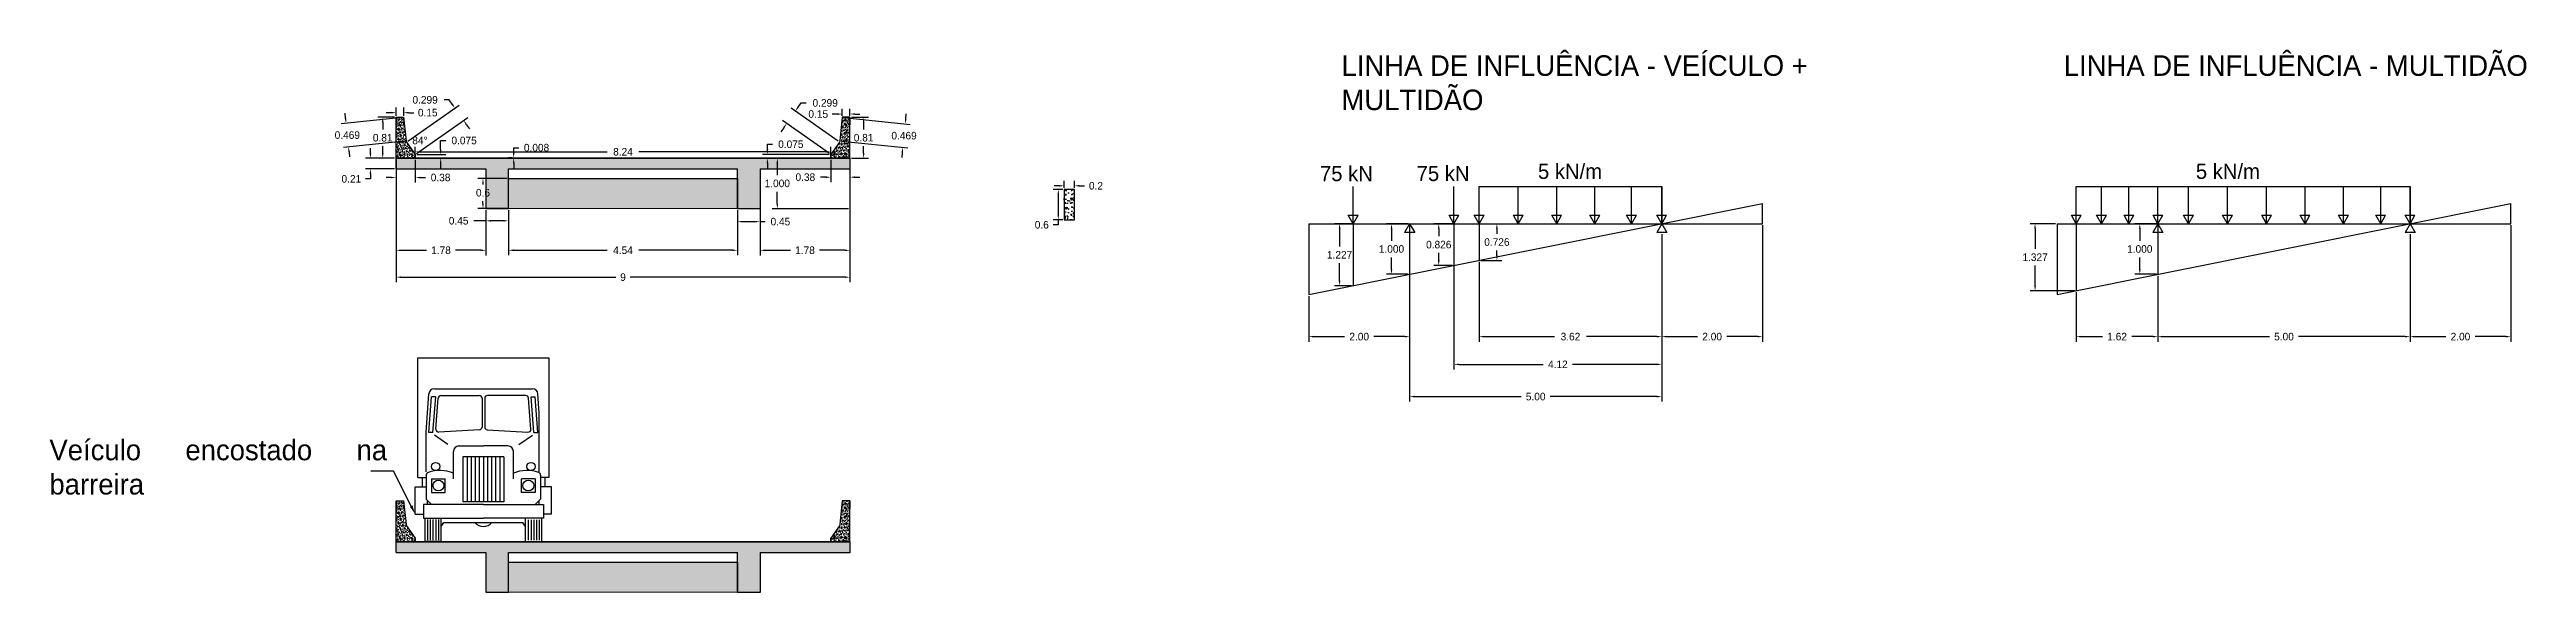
# Model space of a CAD drawing. Header units: metres. Extents: x 248.2 to 317, y 135.1 to 155.7.
# Drawn here: x 248.21 to 297.33, y 135.09 to 145.85 of the extents above; entities that cross this region are included whole.
import ezdxf
from ezdxf import colors
from ezdxf.entities.mleader import LeaderData, LeaderLine
from ezdxf.math import Vec2, Vec3

# ---------------------------------------------------------------- set-up
doc = ezdxf.new("R2010")
doc.units = ezdxf.units.M
doc.header["$LTSCALE"] = 0.001
for name, color, linetype in [('BARREIRA', 5, 'Continuous'), ('carro', 9, 'Continuous'), ('COTAS', 30, 'Continuous'), ('LI', 1, 'Continuous'), ('LONG. E TAB.', 3, 'Continuous'), ('P.F.L.', 1, 'Continuous'), ('PAVIMENTO', 250, 'Continuous'), ('TEXTO', 6, 'Continuous'), ('Transversina', 205, 'Continuous')]:
    doc.layers.add(name, color=color, linetype=linetype)
doc.styles.add('Annotative', font='txt')
doc.dimstyles.new('Annotative', dxfattribs={"dimtxt": 0.15, "dimasz": 0.1, "dimexe": 0.1, "dimexo": 0.03, "dimgap": 0.09, "dimtad": 0, "dimtih": 1, "dimtoh": 1, "dimdec": 3, "dimzin": 0, "dimdsep": 46, "dimtxsty": 'Standard', "dimcen": 0.09, "dimadec": 0, "dimazin": 0, "dimtfac": 1, "dimtdec": 3, "dimtofl": 0, "dimtmove": 0, "dimatfit": 3, "dimfxl": 1, "dimtolj": 1, "dimtzin": 0, "dimarcsym": 1})
pattern_1 = [(50, (0, -7.6006), (0.18218467, -0.015939086), [0.01905, -0.20955]), (355, (0, -7.6006), (-0.03524342, 0.19105685), [0.01524, -0.16764058]), (100.451445, (0.01518, -7.60192), (0.14694125, 0.17511775), [0.01619001, -0.17809024]), (46.1842, (0, -7.5498), (0.27107904, -0.04204233), [0.028575, -0.314325]), (96.63556, (0.0226, -7.5533), (0.23740413, 0.24742612), [0.02428502, -0.2671356]), (351.18415, (0, -7.5498), (0.23740413, 0.24742612), [0.02285997, -0.25145973]), (21, (0.0254, -7.5625), (0.15161439, -0.1022652), [0.01905, -0.20955]), (326, (0.0254, -7.5625), (0.06180203, 0.18418797), [0.01524, -0.16764]), (71.451445, (0.03803, -7.57102), (0.21341642, 0.08192277), [0.01619001, -0.17808994]), (37.5, (0, -7.600596), (0.003088603, 0.084555039), [0, -0.165608, 0, -0.17018, 0, -0.168275]), (7.5, (0, -7.6006), (0.066819663, 0.100180575), [0, -0.097028, 0, -0.161798, 0, -0.064135]), (327.5, (-0.05664, -7.600596), (0.135590595, -0.005728744), [0, -0.0635, 0, -0.19812, 0, -0.26289]), (317.5, (-0.08204, -7.6006), (0.14812918, 0.02542649), [0, -0.08255, 0, -0.131572, 0, -0.18669])]
pattern_2 = [(37.5, (0, -7.600596), (-0.0016000313, 0.0489413237), [0, -0.038608, 0, -0.04318, 0, -0.041275]), (7.5, (0, -7.600596), (0.044952328, 0.07168251), [0, -0.020828, 0, -0.034798, 0, -0.013335]), (327.5, (-0.03124, -7.600596), (0.079099237, 0.0001437185), [0, -0.0127, 0, -0.04572, 0, -0.05969]), (317.5, (-0.03124, -7.600596), (0.076355645, 0.022292932), [0, -0.00635, 0, -0.029972, 0, -0.03429])]

msp = doc.modelspace()

# ---------------------------------------------------------------- texts
at = {"char_height": 0.3, "attachment_point": 1}
for s, insert in [('75 kN', (273.4054, 143.5409)), ('75 kN', (275.3224, 143.5437)), ('5 kN/m', (277.729, 143.5855)), ('5 kN/m', (290.7775, 143.5855))]:
    msp.add_mtext_dynamic_manual_height_columns(s, width=2.65865, gutter_width=2.0373, heights=[0], dxfattribs=dict(at, insert=insert))
at = {"layer": 'P.F.L.', "insert": (248.2044, 138.1194), "char_height": 0.407465, "width": 6.677315, "attachment_point": 1, "style": 'Annotative'}
msp.add_mtext('\\pxqj;Veículo encostado na barreira', dxfattribs=at)
at = {"layer": 'TEXTO', "char_height": 0.407465, "attachment_point": 1}
for s, insert in [('LINHA DE INFLUÊNCIA - VEÍCULO + MULTIDÃO', (273.8312, 145.735)), ('LINHA DE INFLUÊNCIA - MULTIDÃO', (288.1568, 145.735))]:
    msp.add_mtext_dynamic_manual_height_columns(s, width=10.561668, gutter_width=2.0373, heights=[0], dxfattribs=dict(at, insert=insert))

# ---------------------------------------------------------------- blocks, each defined once
blk = doc.blocks.new('*D7')
at = {"layer": 'COTAS', "color": 0, "lineweight": -2, "ltscale": 80, "transparency": 16777216}
for p, q in [((255.081, 143.456), (255.081, 141.239)), ((264.081, 143.446), (264.081, 141.239)), ((255.181, 141.339), (259.441, 141.339)), ((263.981, 141.339), (259.721, 141.339))]:
    blk.add_line(p, q, dxfattribs=at)
at = {"layer": 'COTAS', "color": 0, "ltscale": 80, "transparency": 16777216}
for points in [[(255.181, 141.355), (255.181, 141.322), (255.081, 141.339)], [(263.981, 141.355), (263.981, 141.322), (264.081, 141.339)]]:
    blk.add_solid(points, dxfattribs=at)
at = {"layer": 'Defpoints', "color": 0, "ltscale": 80, "transparency": 16777216}
for p in [(255.081, 143.486), (264.081, 143.476), (264.081, 141.339)]:
    blk.add_point(p, dxfattribs=at)
at = {"layer": 'COTAS', "color": 0, "ltscale": 80, "transparency": 16777216, "insert": (259.581, 141.339), "char_height": 0.15, "attachment_point": 5}
blk.add_mtext('\\A1;9', dxfattribs=at)
blk = doc.blocks.new('*D8')
at = {"layer": 'COTAS', "color": 0, "lineweight": -2, "ltscale": 80, "transparency": 16777216}
for p, q in [((257.311, 142.667), (257.311, 141.772)), ((261.851, 142.666), (261.851, 141.772)), ((257.411, 141.872), (259.266, 141.872)), ((261.751, 141.872), (259.896, 141.872))]:
    blk.add_line(p, q, dxfattribs=at)
at = {"layer": 'COTAS', "color": 0, "ltscale": 80, "transparency": 16777216}
for points in [[(257.411, 141.889), (257.411, 141.855), (257.311, 141.872)], [(261.751, 141.889), (261.751, 141.855), (261.851, 141.872)]]:
    blk.add_solid(points, dxfattribs=at)
at = {"layer": 'Defpoints', "color": 0, "ltscale": 80, "transparency": 16777216}
for p in [(257.311, 142.697), (261.851, 142.696), (261.851, 141.872)]:
    blk.add_point(p, dxfattribs=at)
at = {"layer": 'COTAS', "color": 0, "ltscale": 80, "transparency": 16777216, "insert": (259.581, 141.872), "char_height": 0.15, "attachment_point": 5}
blk.add_mtext('\\A1;4.54', dxfattribs=at)
blk = doc.blocks.new('*D9')
at = {"layer": 'COTAS', "color": 0, "lineweight": -2, "ltscale": 80, "transparency": 16777216}
for p, q in [((255.081, 143.666), (255.081, 143.213)), ((255.461, 143.666), (255.461, 143.213)), ((254.981, 143.313), (254.881, 143.313)), ((255.561, 143.313), (255.661, 143.313))]:
    blk.add_line(p, q, dxfattribs=at)
at = {"layer": 'COTAS', "color": 0, "ltscale": 80, "transparency": 16777216}
for points in [[(254.981, 143.329), (254.981, 143.296), (255.081, 143.313)], [(255.561, 143.329), (255.561, 143.296), (255.461, 143.313)]]:
    blk.add_solid(points, dxfattribs=at)
at = {"layer": 'Defpoints', "color": 0, "ltscale": 80, "transparency": 16777216}
for p in [(255.081, 143.696), (255.461, 143.696), (255.461, 143.313)]:
    blk.add_point(p, dxfattribs=at)
at = {"layer": 'COTAS', "color": 0, "ltscale": 80, "transparency": 16777216, "insert": (255.963, 143.313), "char_height": 0.15, "attachment_point": 5}
blk.add_mtext('\\A1;0.38', dxfattribs=at)
blk = doc.blocks.new('*D10')
at = {"layer": 'COTAS', "color": 0, "lineweight": -2, "ltscale": 80, "transparency": 16777216}
for p, q in [((255.461, 143.734), (255.461, 143.923)), ((255.561, 143.823), (259.266, 143.823)), ((263.601, 143.823), (259.896, 143.823)), ((263.701, 143.734), (263.701, 143.923))]:
    blk.add_line(p, q, dxfattribs=at)
at = {"layer": 'COTAS', "color": 0, "ltscale": 80, "transparency": 16777216}
for points in [[(255.561, 143.84), (255.561, 143.806), (255.461, 143.823)], [(263.601, 143.84), (263.601, 143.806), (263.701, 143.823)]]:
    blk.add_solid(points, dxfattribs=at)
at = {"layer": 'Defpoints', "color": 0, "ltscale": 80, "transparency": 16777216}
for p in [(255.461, 143.704), (263.701, 143.823), (263.701, 143.704)]:
    blk.add_point(p, dxfattribs=at)
at = {"layer": 'COTAS', "color": 0, "ltscale": 80, "transparency": 16777216, "insert": (259.581, 143.823), "char_height": 0.15, "attachment_point": 5}
blk.add_mtext('\\A1;8.24', dxfattribs=at)
blk = doc.blocks.new('*D11')
at = {"layer": 'COTAS', "color": 0, "lineweight": -2, "ltscale": 80, "transparency": 16777216}
for p, q in [((255.964, 143.871), (255.964, 144.046)), ((255.964, 144.046), (256.064, 144.046)), ((255.491, 143.771), (256.064, 143.771)), ((255.491, 143.696), (256.064, 143.696)), ((255.964, 143.596), (255.964, 143.496))]:
    blk.add_line(p, q, dxfattribs=at)
at = {"layer": 'COTAS', "color": 0, "ltscale": 80, "transparency": 16777216}
for points in [[(255.948, 143.871), (255.981, 143.871), (255.964, 143.771)], [(255.948, 143.596), (255.981, 143.596), (255.964, 143.696)]]:
    blk.add_solid(points, dxfattribs=at)
at = {"layer": 'Defpoints', "color": 0, "ltscale": 80, "transparency": 16777216}
for p in [(255.461, 143.771), (255.461, 143.696), (255.964, 143.771)]:
    blk.add_point(p, dxfattribs=at)
at = {"layer": 'COTAS', "color": 0, "ltscale": 80, "transparency": 16777216, "insert": (256.429, 144.046), "char_height": 0.15, "attachment_point": 5}
blk.add_mtext('\\A1;0.075', dxfattribs=at)
blk = doc.blocks.new('*D12')
at = {"layer": 'COTAS', "color": 0, "lineweight": -2, "ltscale": 80, "transparency": 16777216}
for p, q in [((255.051, 144.506), (254.715, 144.506)), ((254.815, 144.406), (254.815, 144.266)), ((255.051, 143.696), (254.715, 143.696)), ((254.815, 143.796), (254.815, 143.936))]:
    blk.add_line(p, q, dxfattribs=at)
at = {"layer": 'COTAS', "color": 0, "ltscale": 80, "transparency": 16777216}
for points in [[(254.799, 144.406), (254.832, 144.406), (254.815, 144.506)], [(254.799, 143.796), (254.832, 143.796), (254.815, 143.696)]]:
    blk.add_solid(points, dxfattribs=at)
at = {"layer": 'Defpoints', "color": 0, "ltscale": 80, "transparency": 16777216}
for p in [(255.081, 144.506), (254.815, 143.696), (255.081, 143.696)]:
    blk.add_point(p, dxfattribs=at)
at = {"layer": 'COTAS', "color": 0, "ltscale": 80, "transparency": 16777216, "insert": (254.815, 144.101), "char_height": 0.15, "attachment_point": 5}
blk.add_mtext('\\A1;0.81', dxfattribs=at)
blk = doc.blocks.new('*D13')
at = {"layer": 'COTAS', "color": 0, "lineweight": -2, "ltscale": 80, "transparency": 16777216}
for p, q in [((254.981, 144.598), (254.881, 144.598)), ((255.081, 144.536), (255.081, 144.698)), ((255.231, 144.536), (255.231, 144.698)), ((255.331, 144.598), (255.431, 144.598))]:
    blk.add_line(p, q, dxfattribs=at)
at = {"layer": 'COTAS', "color": 0, "ltscale": 80, "transparency": 16777216}
for points in [[(254.981, 144.615), (254.981, 144.582), (255.081, 144.598)], [(255.331, 144.615), (255.331, 144.582), (255.231, 144.598)]]:
    blk.add_solid(points, dxfattribs=at)
at = {"layer": 'Defpoints', "color": 0, "ltscale": 80, "transparency": 16777216}
for p in [(255.081, 144.506), (255.231, 144.598), (255.231, 144.506)]:
    blk.add_point(p, dxfattribs=at)
at = {"layer": 'COTAS', "color": 0, "ltscale": 80, "transparency": 16777216, "insert": (255.708, 144.598), "char_height": 0.15, "attachment_point": 5}
blk.add_mtext('\\A1;0.15', dxfattribs=at)
blk = doc.blocks.new('*D14')
at = {"layer": 'COTAS', "color": 0, "lineweight": -2, "ltscale": 80, "transparency": 16777216}
for p, q in [((264.111, 144.506), (264.453, 144.506)), ((264.353, 144.406), (264.353, 144.266)), ((264.111, 143.696), (264.453, 143.696)), ((264.353, 143.796), (264.353, 143.936))]:
    blk.add_line(p, q, dxfattribs=at)
at = {"layer": 'COTAS', "color": 0, "ltscale": 80, "transparency": 16777216}
for points in [[(264.337, 144.406), (264.37, 144.406), (264.353, 144.506)], [(264.337, 143.796), (264.37, 143.796), (264.353, 143.696)]]:
    blk.add_solid(points, dxfattribs=at)
at = {"layer": 'Defpoints', "color": 0, "ltscale": 80, "transparency": 16777216}
for p in [(264.081, 144.506), (264.081, 143.696), (264.353, 143.696)]:
    blk.add_point(p, dxfattribs=at)
at = {"layer": 'COTAS', "color": 0, "ltscale": 80, "transparency": 16777216, "insert": (264.353, 144.101), "char_height": 0.15, "attachment_point": 5}
blk.add_mtext('\\A1;0.81', dxfattribs=at)
blk = doc.blocks.new('*D15')
at = {"layer": 'COTAS', "color": 0, "lineweight": -2, "ltscale": 80, "transparency": 16777216}
for p, q in [((263.831, 144.571), (263.731, 144.571)), ((263.931, 144.536), (263.931, 144.671)), ((264.081, 144.536), (264.081, 144.671)), ((264.181, 144.571), (264.281, 144.571))]:
    blk.add_line(p, q, dxfattribs=at)
at = {"layer": 'COTAS', "color": 0, "ltscale": 80, "transparency": 16777216}
for points in [[(263.831, 144.587), (263.831, 144.554), (263.931, 144.571)], [(264.181, 144.587), (264.181, 144.554), (264.081, 144.571)]]:
    blk.add_solid(points, dxfattribs=at)
at = {"layer": 'Defpoints', "color": 0, "ltscale": 80, "transparency": 16777216}
for p in [(263.931, 144.571), (263.931, 144.506), (264.081, 144.506)]:
    blk.add_point(p, dxfattribs=at)
at = {"layer": 'COTAS', "color": 0, "ltscale": 80, "transparency": 16777216, "insert": (263.453, 144.571), "char_height": 0.15, "attachment_point": 5}
blk.add_mtext('\\A1;0.15', dxfattribs=at)
blk = doc.blocks.new('*D16')
at = {"layer": 'COTAS', "color": 0, "lineweight": -2, "ltscale": 80, "transparency": 16777216}
for p, q in [((263.701, 143.666), (263.701, 143.22)), ((264.081, 143.666), (264.081, 143.22)), ((263.601, 143.32), (263.501, 143.32)), ((264.181, 143.32), (264.281, 143.32))]:
    blk.add_line(p, q, dxfattribs=at)
at = {"layer": 'COTAS', "color": 0, "ltscale": 80, "transparency": 16777216}
for points in [[(263.601, 143.337), (263.601, 143.303), (263.701, 143.32)], [(264.181, 143.337), (264.181, 143.303), (264.081, 143.32)]]:
    blk.add_solid(points, dxfattribs=at)
at = {"layer": 'Defpoints', "color": 0, "ltscale": 80, "transparency": 16777216}
for p in [(263.701, 143.696), (264.081, 143.696), (263.701, 143.32)]:
    blk.add_point(p, dxfattribs=at)
at = {"layer": 'COTAS', "color": 0, "ltscale": 80, "transparency": 16777216, "insert": (263.198, 143.32), "char_height": 0.15, "attachment_point": 5}
blk.add_mtext('\\A1;0.38', dxfattribs=at)
blk = doc.blocks.new('*D17')
at = {"layer": 'COTAS', "color": 0, "lineweight": -2, "ltscale": 80, "transparency": 16777216}
for p, q in [((261.851, 142.666), (261.851, 142.339)), ((262.301, 142.666), (262.301, 142.339)), ((261.951, 142.439), (262.201, 142.439)), ((262.301, 142.439), (262.401, 142.439))]:
    blk.add_line(p, q, dxfattribs=at)
at = {"layer": 'COTAS', "color": 0, "ltscale": 80, "transparency": 16777216}
for points in [[(261.951, 142.455), (261.951, 142.422), (261.851, 142.439)], [(262.201, 142.455), (262.201, 142.422), (262.301, 142.439)]]:
    blk.add_solid(points, dxfattribs=at)
at = {"layer": 'Defpoints', "color": 0, "ltscale": 80, "transparency": 16777216}
for p in [(261.851, 142.696), (262.301, 142.696), (262.301, 142.439)]:
    blk.add_point(p, dxfattribs=at)
at = {"layer": 'COTAS', "color": 0, "ltscale": 80, "transparency": 16777216, "insert": (262.703, 142.439), "char_height": 0.15, "attachment_point": 5}
blk.add_mtext('\\A1;0.45', dxfattribs=at)
blk = doc.blocks.new('*D18')
at = {"layer": 'COTAS', "color": 0, "lineweight": -2, "ltscale": 80, "transparency": 16777216}
for p, q in [((256.861, 142.667), (256.861, 142.356)), ((257.311, 142.662), (257.311, 142.356)), ((256.861, 142.456), (256.623, 142.456)), ((257.211, 142.456), (256.961, 142.456))]:
    blk.add_line(p, q, dxfattribs=at)
at = {"layer": 'COTAS', "color": 0, "ltscale": 80, "transparency": 16777216}
for points in [[(256.961, 142.472), (256.961, 142.439), (256.861, 142.456)], [(257.211, 142.472), (257.211, 142.439), (257.311, 142.456)]]:
    blk.add_solid(points, dxfattribs=at)
at = {"layer": 'Defpoints', "color": 0, "ltscale": 80, "transparency": 16777216}
for p in [(256.861, 142.697), (257.311, 142.692), (256.861, 142.456)]:
    blk.add_point(p, dxfattribs=at)
at = {"layer": 'COTAS', "color": 0, "ltscale": 80, "transparency": 16777216, "insert": (256.321, 142.456), "char_height": 0.15, "attachment_point": 5}
blk.add_mtext('\\A1;0.45', dxfattribs=at)
blk = doc.blocks.new('*D19')
at = {"layer": 'COTAS', "color": 0, "lineweight": -2, "ltscale": 80, "transparency": 16777216}
for p, q in [((262.301, 143.446), (262.301, 141.771)), ((264.081, 143.446), (264.081, 141.771)), ((262.401, 141.871), (262.901, 141.871)), ((263.981, 141.871), (263.481, 141.871))]:
    blk.add_line(p, q, dxfattribs=at)
at = {"layer": 'COTAS', "color": 0, "ltscale": 80, "transparency": 16777216}
for points in [[(262.401, 141.888), (262.401, 141.854), (262.301, 141.871)], [(263.981, 141.888), (263.981, 141.854), (264.081, 141.871)]]:
    blk.add_solid(points, dxfattribs=at)
at = {"layer": 'Defpoints', "color": 0, "ltscale": 80, "transparency": 16777216}
for p in [(262.301, 143.476), (264.081, 143.476), (264.081, 141.871)]:
    blk.add_point(p, dxfattribs=at)
at = {"layer": 'COTAS', "color": 0, "ltscale": 80, "transparency": 16777216, "insert": (263.191, 141.871), "char_height": 0.15, "attachment_point": 5}
blk.add_mtext('\\A1;1.78', dxfattribs=at)
blk = doc.blocks.new('*D20')
at = {"layer": 'COTAS', "color": 0, "lineweight": -2, "ltscale": 80, "transparency": 16777216}
for p, q in [((256.861, 142.667), (256.861, 141.771)), ((255.081, 142.446), (255.081, 141.771)), ((255.181, 141.871), (255.681, 141.871)), ((256.761, 141.871), (256.261, 141.871))]:
    blk.add_line(p, q, dxfattribs=at)
at = {"layer": 'COTAS', "color": 0, "ltscale": 80, "transparency": 16777216}
for points in [[(255.181, 141.888), (255.181, 141.854), (255.081, 141.871)], [(256.761, 141.888), (256.761, 141.854), (256.861, 141.871)]]:
    blk.add_solid(points, dxfattribs=at)
at = {"layer": 'Defpoints', "color": 0, "ltscale": 80, "transparency": 16777216}
for p in [(255.081, 142.476), (256.861, 142.697), (255.081, 141.871)]:
    blk.add_point(p, dxfattribs=at)
at = {"layer": 'COTAS', "color": 0, "ltscale": 80, "transparency": 16777216, "insert": (255.971, 141.871), "char_height": 0.15, "attachment_point": 5}
blk.add_mtext('\\A1;1.78', dxfattribs=at)
blk = doc.blocks.new('*D21')
at = {"layer": 'COTAS', "color": 0, "lineweight": -2, "ltscale": 80, "transparency": 16777216}
for p, q in [((262.445, 143.871), (262.445, 143.971)), ((262.445, 143.971), (262.545, 143.971)), ((263.671, 143.771), (262.345, 143.771)), ((263.671, 143.696), (262.345, 143.696)), ((262.445, 143.596), (262.445, 143.496))]:
    blk.add_line(p, q, dxfattribs=at)
at = {"layer": 'COTAS', "color": 0, "ltscale": 80, "transparency": 16777216}
for points in [[(262.429, 143.871), (262.462, 143.871), (262.445, 143.771)], [(262.429, 143.596), (262.462, 143.596), (262.445, 143.696)]]:
    blk.add_solid(points, dxfattribs=at)
at = {"layer": 'Defpoints', "color": 0, "ltscale": 80, "transparency": 16777216}
for p in [(262.445, 143.771), (263.701, 143.771), (263.701, 143.696)]:
    blk.add_point(p, dxfattribs=at)
at = {"layer": 'COTAS', "color": 0, "ltscale": 80, "transparency": 16777216, "insert": (262.91, 143.971), "char_height": 0.15, "attachment_point": 5}
blk.add_mtext('\\A1;0.075', dxfattribs=at)
blk = doc.blocks.new('*D22')
at = {"layer": 'COTAS', "color": 0, "lineweight": -2, "ltscale": 80, "transparency": 16777216}
for p, q in [((255.314, 144.033), (256.33, 144.745)), ((255.485, 143.788), (256.501, 144.5)), ((256.133, 144.851), (256.033, 144.851)), ((256.19, 144.769), (256.133, 144.851)), ((256.477, 144.36), (256.534, 144.279))]:
    blk.add_line(p, q, dxfattribs=at)
at = {"layer": 'COTAS', "color": 0, "ltscale": 80, "transparency": 16777216}
for points in [[(256.204, 144.779), (256.177, 144.76), (256.248, 144.687)], [(256.49, 144.37), (256.463, 144.351), (256.419, 144.442)]]:
    blk.add_solid(points, dxfattribs=at)
at = {"layer": 'Defpoints', "color": 0, "ltscale": 80, "transparency": 16777216}
for p in [(256.248, 144.687), (255.289, 144.016), (255.461, 143.771)]:
    blk.add_point(p, dxfattribs=at)
at = {"layer": 'COTAS', "color": 0, "ltscale": 80, "transparency": 16777216, "insert": (255.656, 144.851), "char_height": 0.15, "attachment_point": 5}
blk.add_mtext('\\A1;0.299', dxfattribs=at)
blk = doc.blocks.new('*D23')
at = {"layer": 'COTAS', "color": 0, "lineweight": -2, "ltscale": 80, "transparency": 16777216}
for p, q in [((263.676, 143.788), (262.746, 144.44)), ((263.848, 144.033), (262.917, 144.685)), ((263.057, 144.709), (263.114, 144.791)), ((263.114, 144.791), (263.214, 144.791)), ((262.77, 144.3), (262.713, 144.218))]:
    blk.add_line(p, q, dxfattribs=at)
at = {"layer": 'COTAS', "color": 0, "ltscale": 80, "transparency": 16777216}
for points in [[(263.043, 144.719), (263.07, 144.699), (262.999, 144.627)], [(262.757, 144.31), (262.784, 144.291), (262.828, 144.382)]]:
    blk.add_solid(points, dxfattribs=at)
at = {"layer": 'Defpoints', "color": 0, "ltscale": 80, "transparency": 16777216}
for p in [(262.999, 144.627), (263.872, 144.016), (263.701, 143.771)]:
    blk.add_point(p, dxfattribs=at)
at = {"layer": 'COTAS', "color": 0, "ltscale": 80, "transparency": 16777216, "insert": (263.591, 144.791), "char_height": 0.15, "attachment_point": 5}
blk.add_mtext('\\A1;0.299', dxfattribs=at)
blk = doc.blocks.new('*D24')
at = {"layer": 'COTAS', "color": 0, "lineweight": -2, "ltscale": 80, "transparency": 16777216}
for p, q in [((255.201, 144.503), (253.989, 144.377)), ((254.078, 144.486), (254.068, 144.586)), ((255.249, 144.036), (254.038, 143.91)), ((254.147, 143.821), (254.158, 143.721))]:
    blk.add_line(p, q, dxfattribs=at)
at = {"layer": 'COTAS', "color": 0, "ltscale": 80, "transparency": 16777216}
for points in [[(254.095, 144.488), (254.062, 144.485), (254.088, 144.387)], [(254.164, 143.822), (254.131, 143.819), (254.137, 143.92)]]:
    blk.add_solid(points, dxfattribs=at)
at = {"layer": 'Defpoints', "color": 0, "ltscale": 80, "transparency": 16777216}
for p in [(255.231, 144.506), (255.279, 144.039), (254.137, 143.92)]:
    blk.add_point(p, dxfattribs=at)
at = {"layer": 'COTAS', "color": 0, "ltscale": 80, "transparency": 16777216, "insert": (254.113, 144.153), "char_height": 0.15, "attachment_point": 5}
blk.add_mtext('\\A1;0.469', dxfattribs=at)
blk = doc.blocks.new('*D25')
at = {"layer": 'COTAS', "color": 0, "lineweight": -2, "ltscale": 80, "transparency": 16777216}
for p, q in [((263.96, 144.503), (265.279, 144.365)), ((265.19, 144.475), (265.2, 144.575)), ((263.912, 144.036), (265.23, 143.899)), ((265.12, 143.81), (265.11, 143.71))]:
    blk.add_line(p, q, dxfattribs=at)
at = {"layer": 'COTAS', "color": 0, "ltscale": 80, "transparency": 16777216}
for points in [[(265.173, 144.477), (265.206, 144.473), (265.179, 144.376)], [(265.104, 143.811), (265.137, 143.808), (265.131, 143.909)]]:
    blk.add_solid(points, dxfattribs=at)
at = {"layer": 'Defpoints', "color": 0, "ltscale": 80, "transparency": 16777216}
for p in [(263.931, 144.506), (263.882, 144.039), (265.131, 143.909)]:
    blk.add_point(p, dxfattribs=at)
at = {"layer": 'COTAS', "color": 0, "ltscale": 80, "transparency": 16777216, "insert": (265.155, 144.142), "char_height": 0.15, "attachment_point": 5}
blk.add_mtext('\\A1;0.469', dxfattribs=at)
blk = doc.blocks.new('*D26')
at = {"layer": 'COTAS', "color": 0, "lineweight": -2, "ltscale": 80, "transparency": 16777216}
for p, q in [((257.383, 143.704), (257.313, 143.704)), ((257.383, 143.696), (257.313, 143.696)), ((257.413, 143.804), (257.413, 143.904)), ((257.413, 143.904), (257.513, 143.904)), ((257.413, 143.596), (257.413, 143.496))]:
    blk.add_line(p, q, dxfattribs=at)
at = {"layer": 'COTAS', "color": 0, "ltscale": 80, "transparency": 16777216}
for points in [[(257.396, 143.804), (257.43, 143.804), (257.413, 143.704)], [(257.396, 143.596), (257.43, 143.596), (257.413, 143.696)]]:
    blk.add_solid(points, dxfattribs=at)
at = {"layer": 'Defpoints', "color": 0, "ltscale": 80, "transparency": 16777216}
for p in [(257.413, 143.704), (257.413, 143.704), (257.413, 143.696)]:
    blk.add_point(p, dxfattribs=at)
at = {"layer": 'COTAS', "color": 0, "ltscale": 80, "transparency": 16777216, "insert": (257.866, 143.904), "char_height": 0.15, "attachment_point": 5}
blk.add_mtext('\\A1;0.008', dxfattribs=at)
blk = doc.blocks.new('*D27')
at = {"layer": 'COTAS', "color": 0, "lineweight": -2, "ltscale": 80, "transparency": 16777216}
for p, q in [((257.281, 143.297), (256.704, 143.297)), ((256.804, 143.197), (256.804, 143.176)), ((257.281, 142.697), (256.704, 142.697)), ((256.804, 142.797), (256.804, 142.846))]:
    blk.add_line(p, q, dxfattribs=at)
at = {"layer": 'COTAS', "color": 0, "ltscale": 80, "transparency": 16777216}
for points in [[(256.787, 143.197), (256.82, 143.197), (256.804, 143.297)], [(256.787, 142.797), (256.82, 142.797), (256.804, 142.697)]]:
    blk.add_solid(points, dxfattribs=at)
at = {"layer": 'Defpoints', "color": 0, "ltscale": 80, "transparency": 16777216}
for p in [(257.311, 143.297), (256.804, 142.697), (257.311, 142.697)]:
    blk.add_point(p, dxfattribs=at)
at = {"layer": 'COTAS', "color": 0, "ltscale": 80, "transparency": 16777216, "insert": (256.804, 143.011), "char_height": 0.15, "attachment_point": 5}
blk.add_mtext('\\A1;0.6', dxfattribs=at)
blk = doc.blocks.new('*D28')
at = {"layer": 'COTAS', "color": 0, "lineweight": -2, "ltscale": 80, "transparency": 16777216}
for p, q in [((255.239, 144.016), (255.15, 144.016)), ((255.283, 144.047), (255.288, 144.047))]:
    blk.add_line(p, q, dxfattribs=at)
for start, end in [(105.078, 170.8688), (86.8157, 95.9469)]:
    blk.add_arc((255.282, 144.016), 0.0314, start, end, dxfattribs=at)
at = {"layer": 'COTAS', "color": 0, "ltscale": 80, "transparency": 16777216}
for points in [[(255.251, 144.021), (255.25, 144.021), (255.25, 144.016)], [(255.273, 144.047), (255.274, 144.045), (255.278, 144.047)]]:
    blk.add_solid(points, dxfattribs=at)
at = {"layer": 'Defpoints', "color": 0, "ltscale": 80, "transparency": 16777216}
for p in [(255.231, 144.506), (255.254, 144.031), (255.269, 144.016), (255.279, 144.039), (255.289, 144.016)]:
    blk.add_point(p, dxfattribs=at)
at = {"layer": 'COTAS', "color": 0, "ltscale": 80, "transparency": 16777216, "insert": (255.553, 144.047), "char_height": 0.15, "attachment_point": 5}
blk.add_mtext('\\A1;84°', dxfattribs=at)
blk = doc.blocks.new('*D33')
at = {"layer": 'COTAS', "color": 0, "lineweight": -2, "ltscale": 80, "transparency": 16777216}
for p, q in [((255.051, 143.696), (254.471, 143.696)), ((255.051, 143.486), (254.471, 143.486)), ((254.571, 143.796), (254.571, 143.896)), ((254.571, 143.286), (254.471, 143.286)), ((254.571, 143.386), (254.571, 143.286))]:
    blk.add_line(p, q, dxfattribs=at)
at = {"layer": 'COTAS', "color": 0, "ltscale": 80, "transparency": 16777216}
for points in [[(254.554, 143.796), (254.588, 143.796), (254.571, 143.696)], [(254.554, 143.386), (254.588, 143.386), (254.571, 143.486)]]:
    blk.add_solid(points, dxfattribs=at)
at = {"layer": 'Defpoints', "color": 0, "ltscale": 80, "transparency": 16777216}
for p in [(254.571, 143.486), (255.081, 143.696), (255.081, 143.486)]:
    blk.add_point(p, dxfattribs=at)
at = {"layer": 'COTAS', "color": 0, "ltscale": 80, "transparency": 16777216, "insert": (254.193, 143.286), "char_height": 0.15, "attachment_point": 5}
blk.add_mtext('\\A1;0.21', dxfattribs=at)
blk = doc.blocks.new('*D34')
at = {"layer": 'COTAS', "color": 0, "lineweight": -2, "ltscale": 80, "transparency": 16777216}
for p, q in [((264.051, 143.696), (262.541, 143.696)), ((262.641, 143.596), (262.641, 143.361)), ((262.641, 142.796), (262.641, 143.031)), ((264.051, 142.696), (262.541, 142.696))]:
    blk.add_line(p, q, dxfattribs=at)
at = {"layer": 'COTAS', "color": 0, "ltscale": 80, "transparency": 16777216}
for points in [[(262.625, 143.596), (262.658, 143.596), (262.641, 143.696)], [(262.625, 142.796), (262.658, 142.796), (262.641, 142.696)]]:
    blk.add_solid(points, dxfattribs=at)
at = {"layer": 'Defpoints', "color": 0, "ltscale": 80, "transparency": 16777216}
for p in [(264.081, 143.696), (262.641, 142.696), (264.081, 142.696)]:
    blk.add_point(p, dxfattribs=at)
at = {"layer": 'COTAS', "color": 0, "ltscale": 80, "transparency": 16777216, "insert": (262.641, 143.196), "char_height": 0.15, "attachment_point": 5}
blk.add_mtext('\\A1;1.000', dxfattribs=at)
blk = doc.blocks.new('*D29')
at = {"layer": 'COTAS', "color": 0, "lineweight": -2, "ltscale": 80, "transparency": 16777216}
for p, q in [((268.233, 143.149), (268.133, 143.149)), ((268.333, 143.106), (268.333, 143.249)), ((268.533, 143.106), (268.533, 143.249)), ((268.633, 143.149), (268.733, 143.149))]:
    blk.add_line(p, q, dxfattribs=at)
at = {"layer": 'COTAS', "color": 0, "ltscale": 80, "transparency": 16777216}
for points in [[(268.233, 143.166), (268.233, 143.133), (268.333, 143.149)], [(268.633, 143.166), (268.633, 143.133), (268.533, 143.149)]]:
    blk.add_solid(points, dxfattribs=at)
at = {"layer": 'Defpoints', "color": 0, "ltscale": 80, "transparency": 16777216}
for p in [(268.333, 143.076), (268.533, 143.149), (268.533, 143.076)]:
    blk.add_point(p, dxfattribs=at)
at = {"layer": 'COTAS', "color": 0, "ltscale": 80, "transparency": 16777216, "insert": (268.961, 143.149), "char_height": 0.15, "attachment_point": 5}
blk.add_mtext('\\A1;0.2', dxfattribs=at)
blk = doc.blocks.new('*D30')
at = {"layer": 'COTAS', "color": 0, "lineweight": -2, "ltscale": 80, "transparency": 16777216}
for p, q in [((268.303, 143.076), (268.114, 143.076)), ((268.214, 142.976), (268.214, 142.576)), ((268.303, 142.476), (268.114, 142.476)), ((268.214, 142.476), (268.214, 142.376)), ((268.214, 142.376), (268.114, 142.376))]:
    blk.add_line(p, q, dxfattribs=at)
at = {"layer": 'COTAS', "color": 0, "ltscale": 80, "transparency": 16777216}
for points in [[(268.198, 142.976), (268.231, 142.976), (268.214, 143.076)], [(268.198, 142.576), (268.231, 142.576), (268.214, 142.476)]]:
    blk.add_solid(points, dxfattribs=at)
at = {"layer": 'Defpoints', "color": 0, "ltscale": 80, "transparency": 16777216}
for p in [(268.333, 143.076), (268.214, 142.476), (268.333, 142.476)]:
    blk.add_point(p, dxfattribs=at)
at = {"layer": 'COTAS', "color": 0, "ltscale": 80, "transparency": 16777216, "insert": (267.887, 142.376), "char_height": 0.15, "attachment_point": 5}
blk.add_mtext('\\A1;0.6', dxfattribs=at)
blk = doc.blocks.new('*D36')
at = {"layer": 'COTAS', "color": 0, "lineweight": -2, "ltscale": 80, "transparency": 16777216}
for p, q in [((274.033, 142.397), (273.694, 142.397)), ((273.794, 142.297), (273.794, 141.948)), ((273.794, 141.27), (273.794, 141.618)), ((274.033, 141.17), (273.694, 141.17))]:
    blk.add_line(p, q, dxfattribs=at)
at = {"layer": 'COTAS', "color": 0, "ltscale": 80, "transparency": 16777216}
for points in [[(273.777, 142.297), (273.811, 142.297), (273.794, 142.397)], [(273.777, 141.27), (273.811, 141.27), (273.794, 141.17)]]:
    blk.add_solid(points, dxfattribs=at)
at = {"layer": 'Defpoints', "color": 0, "ltscale": 80, "transparency": 16777216}
for p in [(274.063, 142.397), (273.794, 141.17), (274.063, 141.17)]:
    blk.add_point(p, dxfattribs=at)
at = {"layer": 'COTAS', "color": 0, "ltscale": 80, "transparency": 16777216, "insert": (273.794, 141.783), "char_height": 0.15, "attachment_point": 5}
blk.add_mtext('\\A1;1.227', dxfattribs=at)
blk = doc.blocks.new('*D37')
at = {"layer": 'COTAS', "color": 0, "lineweight": -2, "ltscale": 80, "transparency": 16777216}
for p, q in [((276.033, 142.397), (275.661, 142.397)), ((275.761, 142.297), (275.761, 142.149)), ((276.033, 141.57), (275.661, 141.57)), ((275.761, 141.67), (275.761, 141.819))]:
    blk.add_line(p, q, dxfattribs=at)
at = {"layer": 'COTAS', "color": 0, "ltscale": 80, "transparency": 16777216}
for points in [[(275.744, 142.297), (275.777, 142.297), (275.761, 142.397)], [(275.744, 141.67), (275.777, 141.67), (275.761, 141.57)]]:
    blk.add_solid(points, dxfattribs=at)
at = {"layer": 'Defpoints', "color": 0, "ltscale": 80, "transparency": 16777216}
for p in [(276.063, 142.397), (275.761, 141.57), (276.063, 141.57)]:
    blk.add_point(p, dxfattribs=at)
at = {"layer": 'COTAS', "color": 0, "ltscale": 80, "transparency": 16777216, "insert": (275.761, 141.984), "char_height": 0.15, "attachment_point": 5}
blk.add_mtext('\\A1;0.826', dxfattribs=at)
blk = doc.blocks.new('*D38')
at = {"layer": 'COTAS', "color": 0, "lineweight": -2, "ltscale": 80, "transparency": 16777216}
for p, q in [((275.153, 142.397), (274.723, 142.397)), ((274.823, 142.297), (274.823, 142.062)), ((274.823, 141.497), (274.823, 141.732)), ((275.153, 141.397), (274.723, 141.397))]:
    blk.add_line(p, q, dxfattribs=at)
at = {"layer": 'COTAS', "color": 0, "ltscale": 80, "transparency": 16777216}
for points in [[(274.806, 142.297), (274.84, 142.297), (274.823, 142.397)], [(274.806, 141.497), (274.84, 141.497), (274.823, 141.397)]]:
    blk.add_solid(points, dxfattribs=at)
at = {"layer": 'Defpoints', "color": 0, "ltscale": 80, "transparency": 16777216}
for p in [(275.183, 142.397), (274.823, 141.397), (275.183, 141.397)]:
    blk.add_point(p, dxfattribs=at)
at = {"layer": 'COTAS', "color": 0, "ltscale": 80, "transparency": 16777216, "insert": (274.823, 141.897), "char_height": 0.15, "attachment_point": 5}
blk.add_mtext('\\A1;1.000', dxfattribs=at)
blk = doc.blocks.new('*D39')
at = {"layer": 'COTAS', "color": 0, "lineweight": -2, "ltscale": 80, "transparency": 16777216}
for p, q in [((276.593, 142.397), (277.014, 142.397)), ((276.914, 142.297), (276.914, 142.199)), ((276.593, 141.671), (277.014, 141.671)), ((276.914, 141.771), (276.914, 141.869))]:
    blk.add_line(p, q, dxfattribs=at)
at = {"layer": 'COTAS', "color": 0, "ltscale": 80, "transparency": 16777216}
for points in [[(276.897, 142.297), (276.93, 142.297), (276.914, 142.397)], [(276.897, 141.771), (276.93, 141.771), (276.914, 141.671)]]:
    blk.add_solid(points, dxfattribs=at)
at = {"layer": 'Defpoints', "color": 0, "ltscale": 80, "transparency": 16777216}
for p in [(276.563, 142.397), (276.563, 141.671), (276.914, 141.671)]:
    blk.add_point(p, dxfattribs=at)
at = {"layer": 'COTAS', "color": 0, "ltscale": 80, "transparency": 16777216, "insert": (276.914, 142.034), "char_height": 0.15, "attachment_point": 5}
blk.add_mtext('\\A1;0.726', dxfattribs=at)
blk = doc.blocks.new('*D46')
at = {"layer": 'COTAS', "color": 0, "lineweight": -2, "ltscale": 80, "transparency": 16777216}
for p, q in [((275.183, 141.367), (275.183, 140.061)), ((273.183, 140.963), (273.183, 140.061)), ((273.283, 140.161), (273.893, 140.161)), ((275.083, 140.161), (274.473, 140.161))]:
    blk.add_line(p, q, dxfattribs=at)
at = {"layer": 'COTAS', "color": 0, "ltscale": 80, "transparency": 16777216}
for points in [[(273.283, 140.178), (273.283, 140.144), (273.183, 140.161)], [(275.083, 140.178), (275.083, 140.144), (275.183, 140.161)]]:
    blk.add_solid(points, dxfattribs=at)
at = {"layer": 'Defpoints', "color": 0, "ltscale": 80, "transparency": 16777216}
for p in [(275.183, 141.397), (273.183, 140.993), (275.183, 140.161)]:
    blk.add_point(p, dxfattribs=at)
at = {"layer": 'COTAS', "color": 0, "ltscale": 80, "transparency": 16777216, "insert": (274.183, 140.161), "char_height": 0.15, "attachment_point": 5}
blk.add_mtext('\\A1;2.00', dxfattribs=at)
blk = doc.blocks.new('*D47')
at = {"layer": 'COTAS', "color": 0, "lineweight": -2, "ltscale": 80, "transparency": 16777216}
for p, q in [((280.183, 142.194), (280.183, 140.061)), ((276.563, 141.641), (276.563, 140.061)), ((276.663, 140.161), (278.058, 140.161)), ((280.083, 140.161), (278.688, 140.161))]:
    blk.add_line(p, q, dxfattribs=at)
at = {"layer": 'COTAS', "color": 0, "ltscale": 80, "transparency": 16777216}
for points in [[(276.663, 140.178), (276.663, 140.144), (276.563, 140.161)], [(280.083, 140.178), (280.083, 140.144), (280.183, 140.161)]]:
    blk.add_solid(points, dxfattribs=at)
at = {"layer": 'Defpoints', "color": 0, "ltscale": 80, "transparency": 16777216}
for p in [(280.183, 142.224), (276.563, 141.671), (280.183, 140.161)]:
    blk.add_point(p, dxfattribs=at)
at = {"layer": 'COTAS', "color": 0, "ltscale": 80, "transparency": 16777216, "insert": (278.373, 140.161), "char_height": 0.15, "attachment_point": 5}
blk.add_mtext('\\A1;3.62', dxfattribs=at)
blk = doc.blocks.new('*D48')
at = {"layer": 'COTAS', "color": 0, "lineweight": -2, "ltscale": 80, "transparency": 16777216}
for p, q in [((280.183, 142.194), (280.183, 140.061)), ((282.183, 142.367), (282.183, 140.061)), ((280.283, 140.161), (280.893, 140.161)), ((282.083, 140.161), (281.473, 140.161))]:
    blk.add_line(p, q, dxfattribs=at)
at = {"layer": 'COTAS', "color": 0, "ltscale": 80, "transparency": 16777216}
for points in [[(280.283, 140.178), (280.283, 140.144), (280.183, 140.161)], [(282.083, 140.178), (282.083, 140.144), (282.183, 140.161)]]:
    blk.add_solid(points, dxfattribs=at)
at = {"layer": 'Defpoints', "color": 0, "ltscale": 80, "transparency": 16777216}
for p in [(280.183, 142.224), (282.183, 142.397), (282.183, 140.161)]:
    blk.add_point(p, dxfattribs=at)
at = {"layer": 'COTAS', "color": 0, "ltscale": 80, "transparency": 16777216, "insert": (281.183, 140.161), "char_height": 0.15, "attachment_point": 5}
blk.add_mtext('\\A1;2.00', dxfattribs=at)
blk = doc.blocks.new('*D52')
at = {"layer": 'COTAS', "color": 0, "lineweight": -2, "ltscale": 80, "transparency": 16777216}
for p, q in [((276.063, 142.367), (276.063, 139.512)), ((280.183, 142.194), (280.183, 139.512)), ((276.163, 139.612), (277.833, 139.612)), ((280.083, 139.612), (278.413, 139.612))]:
    blk.add_line(p, q, dxfattribs=at)
at = {"layer": 'COTAS', "color": 0, "ltscale": 80, "transparency": 16777216}
for points in [[(276.163, 139.628), (276.163, 139.595), (276.063, 139.612)], [(280.083, 139.628), (280.083, 139.595), (280.183, 139.612)]]:
    blk.add_solid(points, dxfattribs=at)
at = {"layer": 'Defpoints', "color": 0, "ltscale": 80, "transparency": 16777216}
for p in [(276.063, 142.397), (280.183, 142.224), (276.063, 139.612)]:
    blk.add_point(p, dxfattribs=at)
at = {"layer": 'COTAS', "color": 0, "ltscale": 80, "transparency": 16777216, "insert": (278.123, 139.612), "char_height": 0.15, "attachment_point": 5}
blk.add_mtext('\\A1;4.12', dxfattribs=at)
blk = doc.blocks.new('*D53')
at = {"layer": 'COTAS', "color": 0, "lineweight": -2, "ltscale": 80, "transparency": 16777216}
for p, q in [((275.183, 142.194), (275.183, 138.873)), ((280.183, 142.194), (280.183, 138.873)), ((275.283, 138.973), (277.393, 138.973)), ((280.083, 138.973), (277.973, 138.973))]:
    blk.add_line(p, q, dxfattribs=at)
at = {"layer": 'COTAS', "color": 0, "ltscale": 80, "transparency": 16777216}
for points in [[(275.283, 138.99), (275.283, 138.956), (275.183, 138.973)], [(280.083, 138.99), (280.083, 138.956), (280.183, 138.973)]]:
    blk.add_solid(points, dxfattribs=at)
at = {"layer": 'Defpoints', "color": 0, "ltscale": 80, "transparency": 16777216}
for p in [(275.183, 142.224), (280.183, 142.224), (275.183, 138.973)]:
    blk.add_point(p, dxfattribs=at)
at = {"layer": 'COTAS', "color": 0, "ltscale": 80, "transparency": 16777216, "insert": (277.683, 138.973), "char_height": 0.15, "attachment_point": 5}
blk.add_mtext('\\A1;5.00', dxfattribs=at)
blk = doc.blocks.new('*D40')
at = {"layer": 'COTAS', "color": 0, "lineweight": -2, "ltscale": 80, "transparency": 16777216}
for p, q in [((289.995, 142.397), (289.565, 142.397)), ((289.665, 142.297), (289.665, 142.062)), ((289.665, 141.497), (289.665, 141.732)), ((289.995, 141.397), (289.565, 141.397))]:
    blk.add_line(p, q, dxfattribs=at)
at = {"layer": 'COTAS', "color": 0, "ltscale": 80, "transparency": 16777216}
for points in [[(289.649, 142.297), (289.682, 142.297), (289.665, 142.397)], [(289.649, 141.497), (289.682, 141.497), (289.665, 141.397)]]:
    blk.add_solid(points, dxfattribs=at)
at = {"layer": 'Defpoints', "color": 0, "ltscale": 80, "transparency": 16777216}
for p in [(290.025, 142.397), (289.665, 141.397), (290.025, 141.397)]:
    blk.add_point(p, dxfattribs=at)
at = {"layer": 'COTAS', "color": 0, "ltscale": 80, "transparency": 16777216, "insert": (289.665, 141.897), "char_height": 0.15, "attachment_point": 5}
blk.add_mtext('\\A1;1.000', dxfattribs=at)
blk = doc.blocks.new('*D41')
at = {"layer": 'COTAS', "color": 0, "lineweight": -2, "ltscale": 80, "transparency": 16777216}
for p, q in [((287.995, 142.397), (287.488, 142.397)), ((287.588, 142.297), (287.588, 141.898)), ((287.588, 141.17), (287.588, 141.568)), ((288.375, 141.07), (287.488, 141.07))]:
    blk.add_line(p, q, dxfattribs=at)
at = {"layer": 'COTAS', "color": 0, "ltscale": 80, "transparency": 16777216}
for points in [[(287.571, 142.297), (287.605, 142.297), (287.588, 142.397)], [(287.571, 141.17), (287.605, 141.17), (287.588, 141.07)]]:
    blk.add_solid(points, dxfattribs=at)
at = {"layer": 'Defpoints', "color": 0, "ltscale": 80, "transparency": 16777216}
for p in [(288.025, 142.397), (287.588, 141.07), (288.405, 141.07)]:
    blk.add_point(p, dxfattribs=at)
at = {"layer": 'COTAS', "color": 0, "ltscale": 80, "transparency": 16777216, "insert": (287.588, 141.733), "char_height": 0.15, "attachment_point": 5}
blk.add_mtext('\\A1;1.327', dxfattribs=at)
blk = doc.blocks.new('*D49')
at = {"layer": 'COTAS', "color": 0, "lineweight": -2, "ltscale": 80, "transparency": 16777216}
for p, q in [((288.405, 141.04), (288.405, 140.061)), ((290.025, 141.367), (290.025, 140.061)), ((288.505, 140.161), (288.925, 140.161)), ((289.925, 140.161), (289.505, 140.161))]:
    blk.add_line(p, q, dxfattribs=at)
at = {"layer": 'COTAS', "color": 0, "ltscale": 80, "transparency": 16777216}
for points in [[(288.505, 140.178), (288.505, 140.144), (288.405, 140.161)], [(289.925, 140.178), (289.925, 140.144), (290.025, 140.161)]]:
    blk.add_solid(points, dxfattribs=at)
at = {"layer": 'Defpoints', "color": 0, "ltscale": 80, "transparency": 16777216}
for p in [(288.405, 141.07), (290.025, 141.397), (290.025, 140.161)]:
    blk.add_point(p, dxfattribs=at)
at = {"layer": 'COTAS', "color": 0, "ltscale": 80, "transparency": 16777216, "insert": (289.215, 140.161), "char_height": 0.15, "attachment_point": 5}
blk.add_mtext('\\A1;1.62', dxfattribs=at)
blk = doc.blocks.new('*D50')
at = {"layer": 'COTAS', "color": 0, "lineweight": -2, "ltscale": 80, "transparency": 16777216}
for p, q in [((295.025, 142.194), (295.025, 140.061)), ((290.025, 141.367), (290.025, 140.061)), ((290.125, 140.161), (292.235, 140.161)), ((294.925, 140.161), (292.815, 140.161))]:
    blk.add_line(p, q, dxfattribs=at)
at = {"layer": 'COTAS', "color": 0, "ltscale": 80, "transparency": 16777216}
for points in [[(290.125, 140.178), (290.125, 140.144), (290.025, 140.161)], [(294.925, 140.178), (294.925, 140.144), (295.025, 140.161)]]:
    blk.add_solid(points, dxfattribs=at)
at = {"layer": 'Defpoints', "color": 0, "ltscale": 80, "transparency": 16777216}
for p in [(295.025, 142.224), (290.025, 141.397), (295.025, 140.161)]:
    blk.add_point(p, dxfattribs=at)
at = {"layer": 'COTAS', "color": 0, "ltscale": 80, "transparency": 16777216, "insert": (292.525, 140.161), "char_height": 0.15, "attachment_point": 5}
blk.add_mtext('\\A1;5.00', dxfattribs=at)
blk = doc.blocks.new('*D51')
at = {"layer": 'COTAS', "color": 0, "lineweight": -2, "ltscale": 80, "transparency": 16777216}
for p, q in [((295.025, 142.194), (295.025, 140.061)), ((297.025, 142.367), (297.025, 140.061)), ((295.125, 140.161), (295.735, 140.161)), ((296.925, 140.161), (296.315, 140.161))]:
    blk.add_line(p, q, dxfattribs=at)
at = {"layer": 'COTAS', "color": 0, "ltscale": 80, "transparency": 16777216}
for points in [[(295.125, 140.178), (295.125, 140.144), (295.025, 140.161)], [(296.925, 140.178), (296.925, 140.144), (297.025, 140.161)]]:
    blk.add_solid(points, dxfattribs=at)
at = {"layer": 'Defpoints', "color": 0, "ltscale": 80, "transparency": 16777216}
for p in [(295.025, 142.224), (297.025, 142.397), (297.025, 140.161)]:
    blk.add_point(p, dxfattribs=at)
at = {"layer": 'COTAS', "color": 0, "ltscale": 80, "transparency": 16777216, "insert": (296.025, 140.161), "char_height": 0.15, "attachment_point": 5}
blk.add_mtext('\\A1;2.00', dxfattribs=at)

# ---------------------------------------------------------------- dimensions: what is measured, and where the dimension line sits
at = {"layer": 'COTAS', "ltscale": 80}
for p1, p2, distance, picture, middle in [((255.4606, 143.7708), (255.289, 144.0158), -1.1705, '*D22', (255.6555, 144.8511)), ((255.2306, 144.5058), (255.2792, 144.0391), -1.1483, '*D24', (254.1128, 144.1535)), ((263.7006, 143.7708), (263.8721, 144.0158), 1.0657, '*D23', (263.5914, 144.791)), ((263.9306, 144.5058), (263.882, 144.0391), 1.2556, '*D25', (265.1551, 144.1424))]:
    dim = msp.add_aligned_dim(p1=p1, p2=p2, distance=distance, dimstyle='Annotative', dxfattribs=at)
    dim.commit()
    dim.dimension.update_dxf_attribs({"geometry": picture, "text_midpoint": middle})
for base, p1, p2, override, picture, middle in [((254.8154, 143.6958), (255.0806, 144.5058), (255.0806, 143.6958), {"dimdec": 2}, '*D12', (254.8154, 144.1008)), ((264.3532, 143.6958), (264.0806, 144.5058), (264.0806, 143.6958), {"dimdec": 2}, '*D14', (264.3532, 144.1008)), ((254.5709, 143.4858), (255.0806, 143.6958), (255.0806, 143.4858), {"dimdec": 2}, '*D33', (254.1934, 143.2858)), ((268.2145, 142.4758), (268.3332, 143.0758), (268.3332, 142.4758), {"dimdec": 1}, '*D30', (267.887, 142.3758))]:
    dim = msp.add_linear_dim(base=base, p1=p1, p2=p2, angle=90, dimstyle='Annotative', override=override, dxfattribs=at)
    dim.commit()
    dim.dimension.update_dxf_attribs({"geometry": picture, "text_midpoint": middle})
for base, p1, p2, override, picture, middle in [((255.2306, 144.5983), (255.0806, 144.5058), (255.2306, 144.5058), {"dimdec": 2}, '*D13', (255.7081, 144.5983)), ((263.9306, 144.5705), (264.0806, 144.5058), (263.9306, 144.5058), {"dimdec": 2}, '*D15', (263.4531, 144.5705)), ((255.4606, 143.3128), (255.0806, 143.6958), (255.4606, 143.6958), {"dimdec": 2}, '*D9', (255.9631, 143.3128)), ((264.0806, 141.8711), (262.3006, 143.4758), (264.0806, 143.4758), {"dimdec": 2}, '*D19', (263.1906, 141.8711)), ((263.7006, 143.3201), (264.0806, 143.6958), (263.7006, 143.6958), {"dimdec": 2}, '*D16', (263.1981, 143.3201)), ((268.5332, 143.1495), (268.3332, 143.0758), (268.5332, 143.0758), {"dimdec": 1}, '*D29', (268.9607, 143.1495)), ((255.0806, 141.8711), (256.8606, 142.6967), (255.0806, 142.4758), {"dimdec": 2}, '*D20', (255.9706, 141.8711)), ((261.8506, 141.872), (257.3106, 142.6967), (261.8506, 142.6959), {"dimdec": 2}, '*D8', (259.5806, 141.872)), ((262.3006, 142.4388), (261.8506, 142.6959), (262.3006, 142.6958), {"dimdec": 2}, '*D17', (262.7031, 142.4388)), ((275.1829, 138.9731), (280.1829, 142.2236), (275.1829, 142.2236), {"dimdec": 2}, '*D53', (277.6829, 138.9731)), ((276.0629, 139.6116), (280.1829, 142.2236), (276.0629, 142.3968), {"dimdec": 2}, '*D52', (278.1229, 139.6116)), ((280.1829, 140.161), (276.5629, 141.6707), (280.1829, 142.2236), {"dimdec": 2}, '*D47', (278.3729, 140.161)), ((282.1829, 140.161), (280.1829, 142.2236), (282.1829, 142.3968), {"dimdec": 2}, '*D48', (281.1829, 140.161)), ((295.0253, 140.161), (290.0253, 141.3968), (295.0253, 142.2236), {"dimdec": 2}, '*D50', (292.5253, 140.161)), ((297.0253, 140.161), (295.0253, 142.2236), (297.0253, 142.3968), {"dimdec": 2}, '*D51', (296.0253, 140.161)), ((275.1829, 140.161), (273.1829, 140.9934), (275.1829, 141.3968), {"dimdec": 2}, '*D46', (274.1829, 140.161)), ((290.0253, 140.161), (288.4053, 141.0695), (290.0253, 141.3968), {"dimdec": 2}, '*D49', (289.2153, 140.161))]:
    dim = msp.add_linear_dim(base=base, p1=p1, p2=p2, dimstyle='Annotative', override=override, dxfattribs=at)
    dim.commit()
    dim.dimension.update_dxf_attribs({"geometry": picture, "text_midpoint": middle})
dim = msp.add_angular_dim_2l(base=(255.2539, 144.0305), line1=((255.2306, 144.5058), (255.2792, 144.0391)), line2=((255.289, 144.0158), (255.2689, 144.0158)), dimstyle='Annotative', override={"dimscale": 0, "dimasz": 0.005}, dxfattribs=at)
dim.commit()
dim.dimension.update_dxf_attribs({"geometry": '*D28', "text_midpoint": (255.5534, 144.0471)})
for base, p1, p2, picture, middle in [((255.9644, 143.7708), (255.4606, 143.6958), (255.4606, 143.7708), '*D11', (256.4294, 144.0458)), ((275.7607, 141.5705), (276.0629, 142.3968), (276.0629, 141.5705), '*D37', (275.7607, 141.9836))]:
    dim = msp.add_linear_dim(base=base, p1=p1, p2=p2, angle=90, dimstyle='Annotative', dxfattribs=at)
    dim.commit()
    dim.dimension.update_dxf_attribs({"geometry": picture, "text_midpoint": middle, "dimtype": 160})
for base, p1, p2, angle, picture, middle in [((257.4131, 143.7038), (257.4131, 143.6958), (257.4131, 143.7038), 270, '*D26', (257.8656, 143.9038)), ((262.4454, 143.7708), (263.7006, 143.6958), (263.7006, 143.7708), 90, '*D21', (262.9104, 143.9708)), ((262.6412, 142.6957), (264.0806, 143.6958), (264.0806, 142.6957), 90, '*D34', (262.6412, 143.1957)), ((273.7939, 141.1697), (274.0629, 142.3968), (274.0629, 141.1697), 90, '*D36', (273.7939, 141.7833)), ((274.8229, 141.3968), (275.1829, 142.3968), (275.1829, 141.3968), 90, '*D38', (274.8229, 141.8968)), ((276.9137, 141.6707), (276.5629, 142.3968), (276.5629, 141.6707), 90, '*D39', (276.9137, 142.0337)), ((287.588, 141.0695), (288.0253, 142.3968), (288.4053, 141.0695), 90, '*D41', (287.588, 141.7332)), ((289.6653, 141.3968), (290.0253, 142.3968), (290.0253, 141.3968), 90, '*D40', (289.6653, 141.8968))]:
    dim = msp.add_linear_dim(base=base, p1=p1, p2=p2, angle=angle, dimstyle='Annotative', dxfattribs=at)
    dim.commit()
    dim.dimension.update_dxf_attribs({"geometry": picture, "text_midpoint": middle})
for base, p1, p2, override, picture, middle in [((264.0806, 141.3388), (255.0806, 143.4858), (264.0806, 143.4758), {"dimdec": 0}, '*D7', (259.5806, 141.3388)), ((263.7006, 143.823), (255.4606, 143.7038), (263.7006, 143.7038), {"dimdec": 2}, '*D10', (259.5806, 143.823)), ((256.8606, 142.4557), (257.3106, 142.6923), (256.8606, 142.6967), {"dimdec": 2}, '*D18', (256.3206, 142.4557))]:
    dim = msp.add_linear_dim(base=base, p1=p1, p2=p2, dimstyle='Annotative', override=override, dxfattribs=at)
    dim.commit()
    dim.dimension.update_dxf_attribs({"geometry": picture, "text_midpoint": middle, "dimtype": 160})
dim = msp.add_linear_dim(base=(256.8036, 142.6967), p1=(257.3106, 143.2967), p2=(257.3106, 142.6967), angle=90, dimstyle='Annotative', override={"dimdec": 1}, dxfattribs=at)
dim.commit()
dim.dimension.update_dxf_attribs({"geometry": '*D27', "text_midpoint": (256.8036, 143.0113), "dimtype": 160})

# ---------------------------------------------------------------- hatches: boundary and pattern name
at = {"layer": 'COTAS', "ltscale": 80, "true_color": 0xa953a0}
h = msp.add_hatch(dxfattribs=at)
h.set_pattern_fill('AR-CONC', color=215, scale=0.001)
h.paths.add_polyline_path([(268.5332, 143.0758), (268.3332, 143.0758), (268.3332, 142.4758), (268.5332, 142.4758)])
at = {"layer": 'Defpoints', "ltscale": 80}
h = msp.add_hatch(dxfattribs=at)
h.set_pattern_fill('AR-SAND', color=5, scale=0.001)
edge = h.paths.add_edge_path()
edge.add_spline(control_points=[(255.289, 144.0158), (255.2842, 144.0227), (255.2801, 144.0307), (255.2792, 144.0391)], knot_values=[0, 0, 0, 0, 0.0253122, 0.0253122, 0.0253122, 0.0253122], degree=3, periodic=0)
edge.add_line((255.2792, 144.0391), (255.2306, 144.5058))
edge.add_line((255.2306, 144.5058), (255.0806, 144.5058))
edge.add_line((255.0806, 144.5058), (255.0806, 144.3558))
edge.add_line((255.0806, 144.3558), (255.0806, 143.6958))
edge.add_line((255.0806, 143.6958), (255.1556, 143.6958))
edge.add_line((255.1556, 143.6958), (255.4606, 143.6958))
edge.add_line((255.4606, 143.6958), (255.4606, 143.7038))
edge.add_line((255.4606, 143.7038), (255.4606, 143.7708))
edge.add_line((255.4606, 143.7708), (255.289, 144.0158))
h.paths.add_polyline_path([(255.1681, 143.7708, -1), (255.1431, 143.7708, -1)], flags=16)
h.paths.add_polyline_path([(255.3981, 143.7708, -1), (255.3731, 143.7708, -1)], flags=16)
h.paths.add_polyline_path([(255.1431, 144.2058, -1), (255.1681, 144.2058, -1)], flags=16)
h.paths.add_polyline_path([(255.1431, 144.3558, -1), (255.1681, 144.3558, -1)], flags=16)
h = msp.add_hatch(dxfattribs=at)
h.set_pattern_fill('AR-SAND', color=5, scale=0.001)
edge = h.paths.add_edge_path()
edge.add_line((264.0806, 144.5058), (263.9306, 144.5058))
edge.add_line((263.9306, 144.5058), (263.882, 144.0391))
edge.add_spline(control_points=[(263.882, 144.0391), (263.8811, 144.0307), (263.877, 144.0227), (263.8721, 144.0158)], knot_values=[0, 0, 0, 0, 0.0253122, 0.0253122, 0.0253122, 0.0253122], degree=3, periodic=0)
edge.add_line((263.8721, 144.0158), (263.7006, 143.7708))
edge.add_line((263.7006, 143.7708), (263.7006, 143.6958))
edge.add_line((263.7006, 143.6958), (263.7756, 143.6958))
edge.add_line((263.7756, 143.6958), (264.0806, 143.6958))
edge.add_line((264.0806, 143.6958), (264.0806, 144.5058))
h.paths.add_polyline_path([(264.0181, 143.7708, -1), (263.9931, 143.7708, -1)], flags=16)
h.paths.add_polyline_path([(263.7881, 143.7708, -1), (263.7631, 143.7708, -1)], flags=16)
h.paths.add_polyline_path([(263.9931, 144.2058, -1), (264.0181, 144.2058, -1)], flags=16)
h.paths.add_polyline_path([(263.9931, 144.3558, -1), (264.0181, 144.3558, -1)], flags=16)
h = msp.add_hatch(dxfattribs=at)
h.set_pattern_fill('AR-CONC', color=3, scale=0.001)
h.paths.add_polyline_path([(264.0806, 143.6958), (264.0056, 143.6958), (263.7006, 143.6958), (255.0806, 143.6958), (255.0806, 143.4858), (256.8606, 143.4858), (256.8606, 142.6958), (256.8621, 142.6967), (257.3106, 142.6945), (257.3106, 143.4847), (261.8506, 143.4869), (261.8506, 142.6959), (262.3006, 142.6958), (262.3006, 143.4858), (264.0806, 143.4858)])
at = {"layer": 'Defpoints', "ltscale": 80, "true_color": 0x000000}
h = msp.add_hatch(color=18, dxfattribs=at)
h.dxf.hatch_style = 1
h.paths.add_polyline_path([(263.7006, 143.7038), (255.4606, 143.7038), (255.4606, 143.6958), (263.7006, 143.6958)])
at = {"layer": 'Defpoints', "ltscale": 80}
h = msp.add_hatch(dxfattribs=at)
h.set_pattern_fill('AR-SAND', color=5, scale=0.001)
h.set_pattern_definition(pattern_2)
edge = h.paths.add_edge_path()
edge.add_spline(control_points=[(255.289, 136.4152), (255.2842, 136.4221), (255.2801, 136.4301), (255.2792, 136.4385)], knot_values=[0, 0, 0, 0, 0.0253122, 0.0253122, 0.0253122, 0.0253122], degree=3, periodic=0)
edge.add_line((255.2792, 136.4385), (255.2306, 136.9052))
edge.add_line((255.2306, 136.9052), (255.0806, 136.9052))
edge.add_line((255.0806, 136.9052), (255.0806, 136.7552))
edge.add_line((255.0806, 136.7552), (255.0806, 136.0952))
edge.add_line((255.0806, 136.0952), (255.1556, 136.0952))
edge.add_line((255.1556, 136.0952), (255.4606, 136.0952))
edge.add_line((255.4606, 136.0952), (255.4606, 136.1032))
edge.add_line((255.4606, 136.1032), (255.4606, 136.1702))
edge.add_line((255.4606, 136.1702), (255.289, 136.4152))
h.paths.add_polyline_path([(255.1681, 136.1702, -1), (255.1431, 136.1702, -1)], flags=16)
h.paths.add_polyline_path([(255.3981, 136.1702, -1), (255.3731, 136.1702, -1)], flags=16)
h.paths.add_polyline_path([(255.1431, 136.6052, -1), (255.1681, 136.6052, -1)], flags=16)
h.paths.add_polyline_path([(255.1431, 136.7552, -1), (255.1681, 136.7552, -1)], flags=16)
h = msp.add_hatch(dxfattribs=at)
h.set_pattern_fill('AR-SAND', color=5, scale=0.001)
h.set_pattern_definition(pattern_2)
edge = h.paths.add_edge_path()
edge.add_line((264.0806, 136.9052), (263.9306, 136.9052))
edge.add_line((263.9306, 136.9052), (263.882, 136.4385))
edge.add_spline(control_points=[(263.882, 136.4385), (263.8811, 136.4301), (263.877, 136.4221), (263.8721, 136.4152)], knot_values=[0, 0, 0, 0, 0.0253122, 0.0253122, 0.0253122, 0.0253122], degree=3, periodic=0)
edge.add_line((263.8721, 136.4152), (263.7006, 136.1702))
edge.add_line((263.7006, 136.1702), (263.7006, 136.0952))
edge.add_line((263.7006, 136.0952), (263.7756, 136.0952))
edge.add_line((263.7756, 136.0952), (264.0806, 136.0952))
edge.add_line((264.0806, 136.0952), (264.0806, 136.9052))
h.paths.add_polyline_path([(264.0181, 136.1702, -1), (263.9931, 136.1702, -1)], flags=16)
h.paths.add_polyline_path([(263.7881, 136.1702, -1), (263.7631, 136.1702, -1)], flags=16)
h.paths.add_polyline_path([(263.9931, 136.6052, -1), (264.0181, 136.6052, -1)], flags=16)
h.paths.add_polyline_path([(263.9931, 136.7552, -1), (264.0181, 136.7552, -1)], flags=16)
h = msp.add_hatch(dxfattribs=at)
h.set_pattern_fill('AR-CONC', color=3, scale=0.001)
h.set_pattern_definition(pattern_1)
h.paths.add_polyline_path([(264.0806, 136.0952), (264.0056, 136.0952), (263.7006, 136.0952), (255.0806, 136.0952), (255.0806, 135.8852), (256.8606, 135.8852), (256.8606, 135.0952), (256.8621, 135.0961), (257.3106, 135.0939), (257.3106, 135.8841), (261.8506, 135.8863), (261.8506, 135.0953), (262.3006, 135.0952), (262.3006, 135.8852), (264.0806, 135.8852)])
at = {"layer": 'Defpoints', "ltscale": 80, "true_color": 0x000000}
h = msp.add_hatch(color=18, dxfattribs=at)
h.dxf.hatch_style = 1
h.paths.add_polyline_path([(263.7006, 136.1032), (255.4606, 136.1032), (255.4606, 136.0952), (263.7006, 136.0952)])
at = {"layer": 'Transversina', "ltscale": 80, "true_color": 0xa953a0}
h = msp.add_hatch(dxfattribs=at)
h.set_pattern_fill('AR-CONC', color=215, scale=0.001)
h.paths.add_polyline_path([(261.8506, 142.6959), (261.8506, 143.2958), (257.3106, 143.2967), (257.3106, 142.6968)])
h = msp.add_hatch(dxfattribs=at)
h.set_pattern_fill('AR-CONC', color=215, scale=0.001)
h.set_pattern_definition(pattern_1)
h.paths.add_polyline_path([(261.8506, 135.0953), (261.8506, 135.6952), (257.3106, 135.6961), (257.3106, 135.0962)])

# ---------------------------------------------------------------- linework, layer by layer
at = {"ltscale": 80}
for p, q in [((274.0629, 142.3968), (274.0629, 143.1346)), ((276.0629, 142.3968), (276.0629, 143.1346)), ((276.5629, 143.1346), (280.1829, 143.1346)), ((276.5629, 142.3968), (276.5629, 143.1346)), ((277.3388, 142.3968), (277.3388, 143.1346)), ((278.0996, 142.3968), (278.0996, 143.1346)), ((278.8571, 142.3968), (278.8571, 143.1346)), ((279.5827, 142.3968), (279.5827, 143.1346)), ((280.1829, 142.3968), (280.1829, 143.1346)), ((288.4053, 143.1346), (295.0253, 143.1346)), ((288.4053, 142.3968), (288.4053, 143.1346)), ((288.9053, 142.3968), (288.9053, 143.1346)), ((289.4491, 142.3968), (289.4491, 143.1346)), ((290.0253, 142.3968), (290.0253, 143.1346)), ((290.6318, 142.3968), (290.6318, 143.1346)), ((291.4053, 142.3968), (291.4053, 143.1346)), ((292.1812, 142.3968), (292.1812, 143.1346)), ((292.942, 142.3968), (292.942, 143.1346)), ((293.705, 142.3968), (293.705, 143.1346)), ((294.444, 142.3968), (294.444, 143.1346)), ((295.0253, 142.3968), (295.0253, 143.1346)), ((274.0629, 142.3968), (273.966, 142.5646)), ((273.966, 142.5646), (274.1598, 142.5646)), ((274.0629, 142.3968), (274.1598, 142.5646)), ((276.0629, 142.3968), (275.966, 142.5646)), ((275.966, 142.5646), (276.1598, 142.5646)), ((276.0629, 142.3968), (276.1598, 142.5646)), ((276.5629, 142.3968), (276.466, 142.5646)), ((276.466, 142.5646), (276.6598, 142.5646)), ((276.5629, 142.3968), (276.6598, 142.5646)), ((277.3388, 142.3968), (277.2419, 142.5646)), ((277.2419, 142.5646), (277.4357, 142.5646)), ((277.3388, 142.3968), (277.4357, 142.5646)), ((278.0996, 142.3968), (278.0027, 142.5646)), ((278.0027, 142.5646), (278.1965, 142.5646)), ((278.0996, 142.3968), (278.1965, 142.5646)), ((278.8571, 142.3968), (278.7602, 142.5646)), ((278.7602, 142.5646), (278.954, 142.5646)), ((278.8571, 142.3968), (278.954, 142.5646)), ((279.5827, 142.3968), (279.4859, 142.5646)), ((279.4859, 142.5646), (279.6796, 142.5646)), ((279.5827, 142.3968), (279.6796, 142.5646)), ((280.1829, 142.3968), (280.086, 142.5646)), ((280.086, 142.5646), (280.2798, 142.5646)), ((280.1829, 142.3968), (280.2798, 142.5646)), ((288.4053, 142.3968), (288.3084, 142.5646)), ((288.3084, 142.5646), (288.5022, 142.5646)), ((288.4053, 142.3968), (288.5022, 142.5646)), ((288.9053, 142.3968), (288.8084, 142.5646)), ((288.8084, 142.5646), (289.0022, 142.5646)), ((288.9053, 142.3968), (289.0022, 142.5646)), ((289.4491, 142.3968), (289.3522, 142.5646)), ((289.3522, 142.5646), (289.546, 142.5646)), ((289.4491, 142.3968), (289.546, 142.5646)), ((290.0253, 142.3968), (289.9284, 142.5646)), ((289.9284, 142.5646), (290.1222, 142.5646)), ((290.0253, 142.3968), (290.1222, 142.5646)), ((290.6318, 142.3968), (290.5349, 142.5646)), ((290.5349, 142.5646), (290.7287, 142.5646)), ((290.6318, 142.3968), (290.7287, 142.5646)), ((291.4053, 142.3968), (291.3084, 142.5646)), ((291.3084, 142.5646), (291.5022, 142.5646)), ((291.4053, 142.3968), (291.5022, 142.5646)), ((292.1812, 142.3968), (292.0843, 142.5646)), ((292.0843, 142.5646), (292.2781, 142.5646)), ((292.1812, 142.3968), (292.2781, 142.5646)), ((292.942, 142.3968), (292.8451, 142.5646)), ((292.8451, 142.5646), (293.0389, 142.5646)), ((292.942, 142.3968), (293.0389, 142.5646)), ((293.705, 142.3968), (293.6081, 142.5646)), ((293.6081, 142.5646), (293.8019, 142.5646)), ((293.705, 142.3968), (293.8019, 142.5646)), ((294.444, 142.3968), (294.3472, 142.5646)), ((294.3472, 142.5646), (294.5409, 142.5646)), ((294.444, 142.3968), (294.5409, 142.5646)), ((295.0253, 142.3968), (294.9284, 142.5646)), ((294.9284, 142.5646), (295.1222, 142.5646)), ((295.0253, 142.3968), (295.1222, 142.5646))]:
    msp.add_line(p, q, dxfattribs=at)
at = {"layer": 'BARREIRA', "color": 5, "ltscale": 80}
for p, q in [((263.9306, 144.5058), (263.882, 144.0391)), ((264.0806, 144.5058), (263.9306, 144.5058)), ((264.0806, 143.6958), (264.0806, 144.5058)), ((263.8721, 144.0158), (263.7006, 143.7708)), ((263.7006, 143.6958), (263.7006, 143.7708)), ((264.0806, 143.6958), (263.7006, 143.6958)), ((263.7006, 143.6958), (263.7756, 143.6958)), ((263.9306, 136.9052), (263.882, 136.4385)), ((264.0806, 136.9052), (263.9306, 136.9052)), ((264.0806, 136.0952), (264.0806, 136.9052)), ((263.8721, 136.4152), (263.7006, 136.1702)), ((263.7006, 136.0952), (263.7006, 136.1702)), ((264.0806, 136.0952), (263.7006, 136.0952)), ((263.7006, 136.0952), (263.7756, 136.0952))]:
    msp.add_line(p, q, dxfattribs=at)
for points in [[(255.2792, 144.0391, 0.1231747), (255.289, 144.0158), (255.4606, 143.7708), (255.4606, 143.6958), (255.0806, 143.6958), (255.0806, 144.5058), (255.2306, 144.5058), (255.2792, 144.0391)], [(255.2792, 136.4385, 0.1231747), (255.289, 136.4152), (255.4606, 136.1702), (255.4606, 136.0952), (255.0806, 136.0952), (255.0806, 136.9052), (255.2306, 136.9052), (255.2792, 136.4385)]]:
    msp.add_lwpolyline(points, format="xyb", dxfattribs=at)
for centre in [(255.1556, 144.3558), (255.1556, 144.2058), (264.0056, 144.3558), (264.0056, 144.2058), (255.1556, 143.7708), (255.3856, 143.7708), (263.7756, 143.7708), (264.0056, 143.7708), (255.1556, 136.7552), (255.1556, 136.6052), (264.0056, 136.7552), (264.0056, 136.6052), (255.1556, 136.1702), (255.3856, 136.1702), (263.7756, 136.1702), (264.0056, 136.1702)]:
    msp.add_circle(centre, 0.0125, dxfattribs=at)
at = {"layer": 'BARREIRA', "color": 5}
for points in [[(263.882, 144.0391), (263.8811, 144.0307), (263.877, 144.0227), (263.8721, 144.0158)], [(263.882, 136.4385), (263.8811, 136.4301), (263.877, 136.4221), (263.8721, 136.4152)]]:
    msp.add_open_spline(points, degree=3, dxfattribs=at)
at = {"layer": 'carro', "color": 18, "true_color": 0x000000}
for p, q in [((255.5146, 139.7384), (258.109, 139.7384)), ((255.5146, 137.3732), (255.5146, 139.7384)), ((258.109, 139.7384), (258.109, 137.3732)), ((255.8391, 139.1298), (257.7846, 139.1298)), ((255.6768, 138.2669), (255.7312, 139.0294)), ((255.7308, 138.265), (255.7849, 138.9676)), ((255.866, 138.9676), (255.7849, 138.9676)), ((255.8119, 138.265), (255.866, 138.9676)), ((255.8705, 138.3266), (255.9163, 138.9446)), ((255.9702, 138.9947), (256.7307, 138.9947)), ((256.7848, 138.9406), (256.7848, 138.37)), ((256.8388, 138.9406), (256.8388, 138.37)), ((257.6534, 138.9947), (256.8929, 138.9947)), ((257.7531, 138.3266), (257.7073, 138.9446)), ((257.7577, 138.9676), (257.8388, 138.9676)), ((257.8117, 138.265), (257.7577, 138.9676)), ((257.8928, 138.265), (257.8388, 138.9676)), ((257.9198, 138.6453), (257.8924, 139.0294)), ((257.9198, 137.4813), (257.9198, 138.6453)), ((255.6768, 137.4813), (255.6768, 138.2669)), ((255.8119, 138.265), (255.7308, 138.265)), ((256.1092, 138.0218), (255.8389, 138.2109)), ((256.7339, 138.316), (255.9276, 138.2686)), ((256.8897, 138.316), (257.696, 138.2686)), ((257.5145, 138.0218), (257.7847, 138.2109)), ((257.8117, 138.265), (257.8928, 138.265)), ((256.2173, 137.3461), (256.2173, 137.8866)), ((256.3254, 137.9947), (256.8118, 137.9947)), ((257.2172, 137.7785), (256.4064, 137.7785)), ((256.4064, 137.7785), (256.4064, 136.8867)), ((256.4875, 137.7785), (256.4875, 136.8867)), ((256.5686, 137.7785), (256.5686, 136.8867)), ((256.6497, 137.7785), (256.6497, 136.8867)), ((256.7307, 137.7785), (256.7307, 136.8867)), ((257.2983, 137.9947), (256.8118, 137.9947)), ((256.8118, 137.7785), (256.8118, 136.8867)), ((256.8929, 137.7785), (256.8929, 136.8867)), ((256.974, 137.7785), (256.974, 136.8867)), ((257.055, 137.7785), (257.055, 136.8867)), ((257.1361, 137.7785), (257.1361, 136.8867)), ((257.2172, 137.7785), (257.2172, 136.8867)), ((257.4064, 137.3461), (257.4064, 137.8866)), ((255.4606, 137.184), (255.6768, 137.184)), ((255.4606, 136.6435), (255.4606, 137.184)), ((255.5146, 137.3732), (255.6768, 137.3732)), ((255.5957, 137.3732), (255.5957, 137.184)), ((255.6768, 137.4159), (255.6768, 136.9408)), ((255.7849, 137.3461), (256.0551, 137.3461)), ((255.7849, 137.3461), (255.7849, 137.0759)), ((255.7849, 137.0759), (256.0551, 137.0759)), ((256.0551, 137.0759), (256.0551, 137.3461)), ((257.5685, 137.0759), (257.5685, 137.3461)), ((257.8388, 137.3461), (257.5685, 137.3461)), ((257.8388, 137.0759), (257.5685, 137.0759)), ((257.8388, 137.3461), (257.8388, 137.0759)), ((257.9469, 137.4159), (257.9469, 136.9408)), ((258.109, 137.3732), (257.9469, 137.3732)), ((258.1631, 137.184), (257.9469, 137.184)), ((258.0279, 137.3732), (258.0279, 137.184)), ((258.1631, 136.6435), (258.1631, 137.184)), ((255.4606, 136.6435), (255.6227, 136.6435)), ((256.8118, 136.8327), (255.6227, 136.8327)), ((255.6227, 136.8327), (255.6227, 136.5624)), ((255.7849, 136.8327), (255.6768, 136.9408)), ((255.7038, 136.8327), (255.7038, 136.9019)), ((257.2172, 136.8867), (256.4064, 136.8867)), ((256.8118, 136.8327), (258.0009, 136.8327)), ((257.8388, 136.8327), (257.9469, 136.9408)), ((257.9198, 136.8327), (257.9198, 136.9019)), ((258.0009, 136.8327), (258.0009, 136.5624)), ((258.1631, 136.6435), (258.0009, 136.6435)), ((258.109, 136.6435), (258.0009, 136.6435)), ((255.6227, 136.5624), (256.8118, 136.5624)), ((255.6494, 136.5624), (255.6494, 136.103)), ((255.7038, 136.5354), (255.7038, 136.13)), ((255.7579, 136.5354), (255.7579, 136.13)), ((255.8119, 136.5354), (255.8119, 136.13)), ((255.866, 136.5354), (255.866, 136.13)), ((255.92, 136.5354), (255.92, 136.13)), ((255.9741, 136.103), (255.9741, 136.5624)), ((255.9741, 136.4003), (256.0281, 136.4814)), ((256.0281, 136.4814), (257.5955, 136.4814)), ((258.0009, 136.5624), (256.8118, 136.5624)), ((257.6496, 136.4003), (257.5955, 136.4814)), ((257.703, 136.5345), (257.703, 136.1291)), ((257.7574, 136.5345), (257.7574, 136.1291)), ((257.8119, 136.5345), (257.8119, 136.1291)), ((257.866, 136.5345), (257.866, 136.1291)), ((257.92, 136.5345), (257.92, 136.1291))]:
    msp.add_line(p, q, dxfattribs=at)
at = {"layer": 'carro', "color": 18, "ltscale": 80, "true_color": 0x000000}
for p, q in [((255.9741, 136.103), (255.6494, 136.103)), ((257.6496, 136.103), (257.6496, 136.5624)), ((257.6496, 136.103), (257.9742, 136.103)), ((257.9742, 136.103), (257.9742, 136.5624))]:
    msp.add_line(p, q, dxfattribs=at)
at = {"layer": 'carro', "color": 18, "true_color": 0x000000}
for centre, radius in [((255.866, 137.5894), 0.0811), ((257.7577, 137.5894), 0.0811), ((255.92, 137.211), 0.1081), ((257.7036, 137.211), 0.1081)]:
    msp.add_circle(centre, radius, dxfattribs=at)
for centre, radius, start, end in [((255.8391, 139.0217), 0.1081, 90, 175.91438), ((257.7846, 139.0217), 0.1081, 4.08562, 90), ((255.9702, 138.9406), 0.054, 90, 175.76361), ((256.7307, 138.9406), 0.054, 0, 90), ((256.8929, 138.9406), 0.054, 90, 180), ((257.6534, 138.9406), 0.054, 4.23639, 90), ((255.9244, 138.3226), 0.054, 175.76361, 273.36646), ((256.7307, 138.37), 0.054, 273.36646, 0), ((256.8929, 138.37), 0.054, 180, 266.63354), ((257.6992, 138.3226), 0.054, 266.63354, 4.23639), ((256.3254, 137.8866), 0.1081, 90, 180), ((257.2983, 137.8866), 0.1081, 0, 90), ((255.7308, 137.4159), 0.054, 107.96949, 180), ((255.949, 136.8171), 0.6914, 67.16365, 109.85324), ((257.6747, 136.8171), 0.6914, 70.14676, 112.83635), ((257.8928, 137.4159), 0.054, 0, 72.03051), ((256.8118, 136.6165), 0.2162, 218.68219, 321.31781)]:
    msp.add_arc(centre, radius, start, end, dxfattribs=at)
at = {"layer": 'COTAS', "ltscale": 80}
for p, q in [((255.289, 144.0158), (255.2689, 144.0158)), ((255.289, 136.4152), (255.2689, 136.4152))]:
    msp.add_line(p, q, dxfattribs=at)
at = {"layer": 'Defpoints', "color": 5, "ltscale": 80}
for p, q in [((255.0806, 143.6958), (255.0806, 144.5058)), ((255.0806, 144.5058), (255.2306, 144.5058)), ((255.0806, 144.5058), (255.0806, 144.3558)), ((255.2306, 144.5058), (255.2792, 144.0391)), ((264.0806, 144.5058), (264.0806, 144.3558)), ((255.289, 144.0158), (255.4606, 143.7708)), ((255.0806, 143.6958), (255.4606, 143.6958)), ((255.0806, 143.6958), (255.1556, 143.6958)), ((255.4606, 143.6958), (255.3856, 143.6958)), ((255.4606, 143.6958), (255.4606, 143.7708)), ((255.4606, 143.6958), (255.4606, 143.7038)), ((264.0806, 143.6958), (264.0056, 143.6958)), ((255.0806, 136.0952), (255.0806, 136.9052)), ((255.0806, 136.9052), (255.2306, 136.9052)), ((255.0806, 136.9052), (255.0806, 136.7552)), ((255.2306, 136.9052), (255.2792, 136.4385)), ((264.0806, 136.9052), (264.0806, 136.7552)), ((255.0806, 136.0952), (255.4606, 136.0952)), ((255.0806, 136.0952), (255.1556, 136.0952)), ((255.289, 136.4152), (255.4606, 136.1702)), ((255.4606, 136.0952), (255.3856, 136.0952)), ((255.4606, 136.0952), (255.4606, 136.1702)), ((255.4606, 136.0952), (255.4606, 136.1032)), ((264.0806, 136.0952), (264.0056, 136.0952))]:
    msp.add_line(p, q, dxfattribs=at)
at = {"layer": 'Defpoints', "ltscale": 80}
for p, q in [((255.0806, 143.6958), (264.0806, 143.6958)), ((255.4606, 143.7038), (263.7006, 143.7038)), ((255.0806, 136.0952), (264.0806, 136.0952)), ((255.4606, 136.1032), (263.7006, 136.1032))]:
    msp.add_line(p, q, dxfattribs=at)
at = {"layer": 'Defpoints', "color": 3, "ltscale": 80}
msp.add_line((262.3006, 142.6958), (261.8506, 142.6959), dxfattribs=at)
at = {"layer": 'Defpoints', "color": 5}
for points in [[(255.2792, 144.0391), (255.2801, 144.0307), (255.2842, 144.0227), (255.289, 144.0158)], [(255.2792, 136.4385), (255.2801, 136.4301), (255.2842, 136.4221), (255.289, 136.4152)]]:
    msp.add_open_spline(points, degree=3, dxfattribs=at)
at = {"layer": 'LI', "ltscale": 80}
for p, q in [((276.5629, 142.3968), (276.5629, 143.1346)), ((280.1829, 143.1346), (280.1829, 142.3968)), ((291.4053, 142.3968), (291.4053, 143.1346)), ((295.0253, 143.1346), (295.0253, 142.3968)), ((273.1829, 140.9934), (282.1829, 142.7968)), ((282.1829, 142.3968), (282.1829, 142.7968)), ((288.0253, 140.9934), (297.0253, 142.7968)), ((297.0253, 142.3968), (297.0253, 142.7968)), ((273.1829, 142.3968), (275.1829, 142.3968)), ((273.1829, 142.3968), (274.0629, 142.3968)), ((273.1829, 142.3968), (273.1829, 140.9934)), ((273.1829, 142.3968), (273.5629, 142.3968)), ((274.0629, 142.3968), (276.0629, 142.3968)), ((274.0629, 142.3968), (274.0629, 141.1697)), ((275.1829, 142.3968), (275.0829, 142.2236)), ((275.2829, 142.2236), (275.0829, 142.2236)), ((275.1829, 142.3968), (280.1829, 142.3968)), ((275.1829, 142.3968), (275.2829, 142.2236)), ((275.1829, 142.3968), (275.1829, 141.3968)), ((276.0629, 142.3968), (276.5629, 142.3968)), ((276.0629, 142.3968), (276.0629, 141.5705)), ((276.5629, 142.3968), (276.5629, 141.6707)), ((280.1829, 142.3968), (280.0829, 142.2236)), ((280.2829, 142.2236), (280.0829, 142.2236)), ((280.1829, 142.3968), (282.1829, 142.3968)), ((280.1829, 142.3968), (280.2829, 142.2236)), ((288.0253, 142.3968), (290.0253, 142.3968)), ((288.0253, 142.3968), (288.9053, 142.3968)), ((288.0253, 142.3968), (288.0253, 140.9934)), ((288.0253, 142.3968), (288.4053, 142.3968)), ((288.4053, 142.3968), (288.4053, 141.0695)), ((288.9053, 142.3968), (290.9053, 142.3968)), ((290.0253, 142.3968), (289.9253, 142.2236)), ((290.1253, 142.2236), (289.9253, 142.2236)), ((290.0253, 142.3968), (295.0253, 142.3968)), ((290.0253, 142.3968), (290.1253, 142.2236)), ((290.0253, 142.3968), (290.0253, 141.3968)), ((290.9053, 142.3968), (291.4053, 142.3968)), ((295.0253, 142.3968), (294.9253, 142.2236)), ((295.1253, 142.2236), (294.9253, 142.2236)), ((295.0253, 142.3968), (297.0253, 142.3968)), ((295.0253, 142.3968), (295.1253, 142.2236))]:
    msp.add_line(p, q, dxfattribs=at)
at = {"layer": 'LONG. E TAB.', "color": 3, "ltscale": 80}
for p, q in [((255.0806, 143.4858), (255.0806, 143.6958)), ((255.0806, 143.4858), (256.8606, 143.4858)), ((256.8606, 143.4858), (256.8606, 142.6967)), ((257.3106, 142.6967), (257.3106, 143.4858)), ((257.3106, 143.4858), (261.8506, 143.4858)), ((261.8506, 142.6959), (261.8506, 143.4858)), ((262.3006, 143.4858), (262.3006, 142.6958)), ((262.3006, 143.4858), (264.0806, 143.4858)), ((262.3006, 143.4758), (262.3006, 142.6958)), ((264.0806, 143.6958), (264.0806, 143.4758)), ((256.8606, 142.6967), (257.3106, 142.6967)), ((255.0806, 135.8852), (255.0806, 136.0952)), ((264.0806, 136.0952), (264.0806, 135.8752)), ((255.0806, 135.8852), (256.8606, 135.8852)), ((256.8606, 135.8852), (256.8606, 135.0961)), ((257.3106, 135.8852), (261.8506, 135.8852)), ((257.3106, 135.0961), (257.3106, 135.8852)), ((261.8506, 135.0953), (261.8506, 135.8852)), ((262.3006, 135.8852), (264.0806, 135.8852)), ((262.3006, 135.8852), (262.3006, 135.0952)), ((262.3006, 135.8752), (262.3006, 135.0952)), ((256.8606, 135.0961), (257.3106, 135.0961)), ((262.3006, 135.0952), (261.8506, 135.0953))]:
    msp.add_line(p, q, dxfattribs=at)
at = {"layer": 'PAVIMENTO', "color": 18, "ltscale": 80, "true_color": 0x000000}
for points in [[(255.4606, 143.7038), (263.7006, 143.7038), (263.7006, 143.6958), (255.4606, 143.6958)], [(255.4606, 136.1032), (263.7006, 136.1032), (263.7006, 136.0952), (255.4606, 136.0952)]]:
    msp.add_lwpolyline(points, close=True, dxfattribs=at)
at = {"layer": 'Transversina', "ltscale": 80}
for p, q in [((257.3106, 143.2967), (261.8506, 143.2958)), ((257.3106, 142.6967), (257.3106, 143.2967)), ((261.8506, 143.2958), (261.8506, 142.6959)), ((268.3332, 143.0758), (268.3332, 142.4758)), ((268.5332, 143.0758), (268.3332, 143.0758)), ((268.5332, 142.4758), (268.5332, 143.0758)), ((261.8506, 142.6959), (257.3106, 142.6967)), ((268.3332, 142.4758), (268.5332, 142.4758)), ((257.3106, 135.0961), (257.3106, 135.6961)), ((257.3106, 135.6961), (261.8506, 135.6952)), ((261.8506, 135.6952), (261.8506, 135.0953)), ((261.8506, 135.0953), (257.3106, 135.0961))]:
    msp.add_line(p, q, dxfattribs=at)

msp.set_redraw_order([(e.dxf.handle, doc.entitydb.next_handle()) for e in msp.query("TEXT MTEXT ATTDEF DIMENSION ARC_DIMENSION")])  # texts and dimensions are drawn at this point

# ---------------------------------------------------------------- leaders
at = {"layer": 'carro', "color": 1, "ltscale": 80}
ml = msp.add_multileader_mtext('Standard', dxfattribs=at)
ml.set_content('', color=1)
ml.set_leader_properties()
ml.build(insert=Vec2(0, 0))
ml.multileader.update_dxf_attribs({"text_right_attachment_type": 6, "dogleg_length": 0.36, "arrow_head_size": 0.18})
ctx = ml.context
ctx.base_point, ctx.char_height, ctx.arrow_head_size, ctx.landing_gap_size, ctx.plane_origin = Vec3(254.49, 137.5838), 0.18, 0.18, 0.09, Vec3(255.4606, 136.6435)
ctx.right_attachment, ctx.text_align_type = 6, 2
notes = []
notes.append((ctx, [(0, (1, 1, 0), (255.03, 137.4938), (-1, 0), 0.36, [(0, [(255.4606, 136.6435)], 0, [])])]))
ctx.mtext.insert, ctx.mtext.alignment, ctx.mtext.flow_direction = Vec3(254.58, 137.6738), 3, 5
for ctx, leaders in notes:
    for number, flags, end, landing, length, lines in leaders:
        leader = LeaderData()
        leader.index, (leader.has_last_leader_line, leader.has_dogleg_vector, leader.attachment_direction) = number, flags
        leader.last_leader_point, leader.dogleg_vector, leader.dogleg_length = Vec3(end), Vec3(landing), length
        for number, points, colour, breaks in lines:
            line = LeaderLine()
            line.index, line.vertices, line.color, line.breaks = number, Vec3.list(points), colors.encode_raw_color(colour), breaks
            leader.lines.append(line)
        ctx.leaders.append(leader)

doc.saveas('drawing.dxf')
